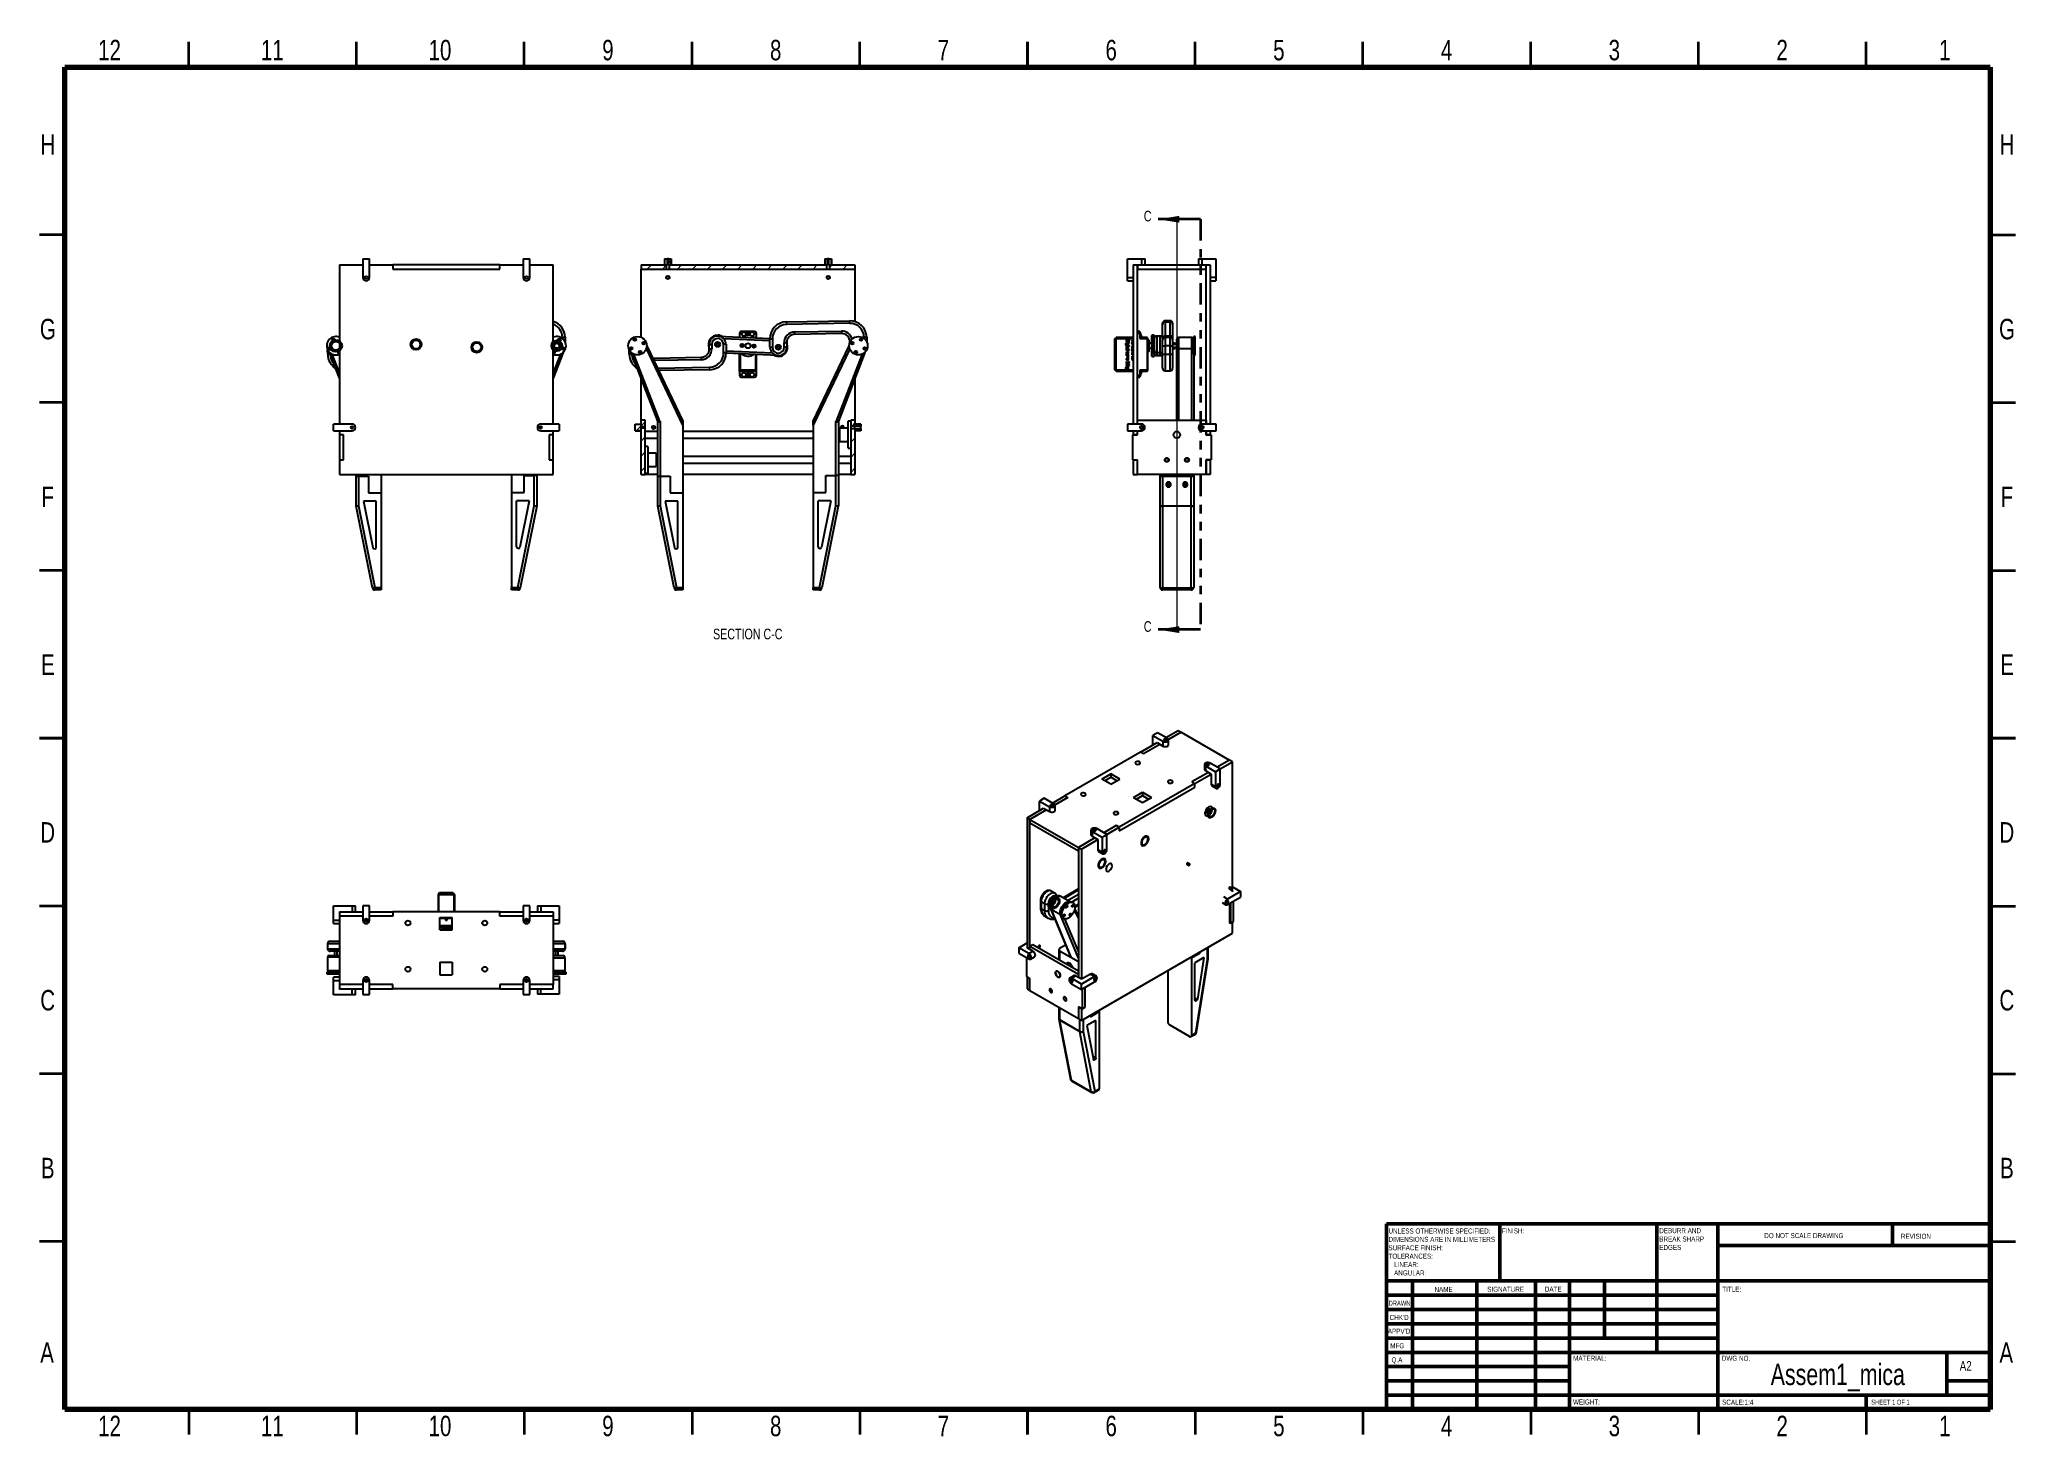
# Model space of a CAD drawing. Header units: inches. Extents: x 0.1 to 23.3, y 0.1 to 16.5.
import ezdxf

# ---------------------------------------------------------------- set-up
doc = ezdxf.new("R2010")
doc.units = ezdxf.units.IN
doc.header["$MEASUREMENT"] = 0
doc.linetypes.add('PHANTOM', pattern=[0.5, 0.25, -0.05, 0.05, -0.05, 0.05, -0.05])
doc.styles.add('SLDTEXTSTYLE0', font='TXT', dxfattribs={"width": 0.75})
doc.styles.add('SLDTEXTSTYLE1', font='TXT', dxfattribs={"width": 0.686449})
doc.styles.add('SLDTEXTSTYLE2', font='TXT', dxfattribs={"width": 0.6875})

msp = doc.modelspace()

# ---------------------------------------------------------------- texts
at = {"color": 7, "linetype": 'Continuous', "lineweight": 0}
for s, insert, char_height, attachment_point, style in [('12', (0.92, 16.461), 0.24, 2, 'SLDTEXTSTYLE0'), ('10', (4.798, 16.461), 0.24, 2, 'SLDTEXTSTYLE0'), ('9', (6.769, 16.461), 0.24, 2, 'SLDTEXTSTYLE0'), ('8', (8.738, 16.461), 0.24, 2, 'SLDTEXTSTYLE0'), ('6', (12.675, 16.461), 0.24, 2, 'SLDTEXTSTYLE0'), ('3', (18.58, 16.461), 0.24, 2, 'SLDTEXTSTYLE0'), ('2', (20.549, 16.461), 0.24, 2, 'SLDTEXTSTYLE0'), ('11', (2.83, 16.461), 0.24, 2, 'SLDTEXTSTYLE0'), ('7', (10.706, 16.461), 0.24, 2, 'SLDTEXTSTYLE0'), ('5', (14.643, 16.461), 0.24, 2, 'SLDTEXTSTYLE0'), ('4', (16.612, 16.461), 0.24, 2, 'SLDTEXTSTYLE0'), ('1', (22.458, 16.461), 0.24, 2, 'SLDTEXTSTYLE0'), ('H', (0.196, 15.353), 0.24, 2, 'SLDTEXTSTYLE0'), ('H', (23.188, 15.353), 0.24, 2, 'SLDTEXTSTYLE0'), ('G', (0.196, 13.188), 0.24, 2, 'SLDTEXTSTYLE0'), ('G', (23.188, 13.188), 0.24, 2, 'SLDTEXTSTYLE0'), ('F', (0.194, 11.22), 0.24, 2, 'SLDTEXTSTYLE0'), ('F', (23.186, 11.22), 0.24, 2, 'SLDTEXTSTYLE0'), ('SECTION C-C', (8.41, 9.553), 0.125, 2, 'SLDTEXTSTYLE0'), ('E', (0.197, 9.251), 0.24, 2, 'SLDTEXTSTYLE0'), ('E', (23.189, 9.251), 0.24, 2, 'SLDTEXTSTYLE0'), ('D', (0.194, 7.283), 0.24, 2, 'SLDTEXTSTYLE0'), ('D', (23.186, 7.283), 0.24, 2, 'SLDTEXTSTYLE0'), ('C', (0.194, 5.314), 0.24, 2, 'SLDTEXTSTYLE0'), ('C', (23.186, 5.314), 0.24, 2, 'SLDTEXTSTYLE0'), ('B', (0.195, 3.345), 0.24, 2, 'SLDTEXTSTYLE0'), ('B', (23.187, 3.345), 0.24, 2, 'SLDTEXTSTYLE0'), ('FINISH:', (17.259, 2.517), 0.0591, 1, 'SLDTEXTSTYLE0'), ('DO NOT SCALE DRAWING', (20.339, 2.462), 0.05906, 1, 'SLDTEXTSTYLE0'), ('REVISION', (21.942, 2.454), 0.0591, 1, 'SLDTEXTSTYLE0'), ('DRAWN', (15.931, 1.669), 0.0591, 1, 'SLDTEXTSTYLE1'), ('NAME', (16.469, 1.831), 0.0591, 1, 'SLDTEXTSTYLE0'), ('SIGNATURE', (17.088, 1.833), 0.0591, 1, 'SLDTEXTSTYLE0'), ('DATE', (17.764, 1.834), 0.0591, 1, 'SLDTEXTSTYLE0'), ('TITLE:', (19.846, 1.834), 0.0591, 1, 'SLDTEXTSTYLE0'), ("CHK'D", (15.942, 1.502), 0.0591, 1, 'SLDTEXTSTYLE0'), ('A', (0.187, 1.18), 0.24, 2, 'SLDTEXTSTYLE0'), ("APPV'D", (15.921, 1.341), 0.0591, 1, 'SLDTEXTSTYLE0'), ('MFG', (15.95, 1.17), 0.0591, 1, 'SLDTEXTSTYLE0'), ('A', (23.179, 1.18), 0.24, 2, 'SLDTEXTSTYLE0'), ('Q.A', (15.965, 1.004), 0.0591, 1, 'SLDTEXTSTYLE0'), ('MATERIAL:', (18.096, 1.023), 0.0591, 1, 'SLDTEXTSTYLE0'), ('DWG NO.', (19.841, 1.023), 0.0591, 1, 'SLDTEXTSTYLE0'), ('Assem1_mica', (21.202, 0.929), 0.25, 2, 'SLDTEXTSTYLE0'), ('A2', (22.633, 0.961), 0.1146, 1, 'SLDTEXTSTYLE0'), ('WEIGHT:', (18.095, 0.51), 0.059, 1, 'SLDTEXTSTYLE0'), ('SCALE:1:4', (19.845, 0.508), 0.0591, 1, 'SLDTEXTSTYLE0'), ('SHEET 1 OF 1', (21.594, 0.508), 0.05906, 1, 'SLDTEXTSTYLE2'), ('12', (0.92, 0.319), 0.24, 2, 'SLDTEXTSTYLE0'), ('11', (2.83, 0.319), 0.24, 2, 'SLDTEXTSTYLE0'), ('10', (4.798, 0.319), 0.24, 2, 'SLDTEXTSTYLE0'), ('9', (6.769, 0.319), 0.24, 2, 'SLDTEXTSTYLE0'), ('8', (8.738, 0.319), 0.24, 2, 'SLDTEXTSTYLE0'), ('7', (10.706, 0.319), 0.24, 2, 'SLDTEXTSTYLE0'), ('6', (12.675, 0.319), 0.24, 2, 'SLDTEXTSTYLE0'), ('5', (14.643, 0.319), 0.24, 2, 'SLDTEXTSTYLE0'), ('4', (16.612, 0.319), 0.24, 2, 'SLDTEXTSTYLE0'), ('3', (18.58, 0.319), 0.24, 2, 'SLDTEXTSTYLE0'), ('2', (20.549, 0.319), 0.24, 2, 'SLDTEXTSTYLE0'), ('1', (22.458, 0.319), 0.24, 2, 'SLDTEXTSTYLE0')]:
    msp.add_mtext(s, dxfattribs=dict(at, insert=insert, char_height=char_height, attachment_point=attachment_point, style=style))
at = {"color": 7, "linetype": 'Continuous', "char_height": 0.125, "attachment_point": 1, "style": 'SLDTEXTSTYLE0'}
for insert in [(13.058, 14.456), (13.058, 9.641)]:
    msp.add_mtext('C', dxfattribs=dict(at, insert=insert))

# ---------------------------------------------------------------- blocks, each defined once
blk = doc.blocks.new('SW_NOTE_0')
at = {"color": 0, "linetype": 'Continuous', "lineweight": 0, "attachment_point": 1, "style": 'SLDTEXTSTYLE0'}
for s, insert, char_height in [('UNLESS OTHERWISE SPECIFIED:', (0, 0.076), 0.05906), ('TOLERANCES:', (0, -0.219), 0.05906), ('SURFACE FINISH:', (0, -0.121), 0.05906), ('DIMENSIONS ARE IN MILLIMETERS', (0, -0.022), 0.05906), ('ANGULAR:', (0.066, -0.416), 0.0591), ('LINEAR:', (0.066, -0.318), 0.0591)]:
    blk.add_mtext(s, dxfattribs=dict(at, insert=insert, char_height=char_height))
blk = doc.blocks.new('SW_NOTE_0_1')
at = {"color": 0, "linetype": 'Continuous', "lineweight": 0, "attachment_point": 1, "style": 'SLDTEXTSTYLE0'}
for s, insert, char_height in [('DEBURR AND', (0, 0.076), 0.0591), ('BREAK SHARP', (0, -0.022), 0.05906), ('EDGES', (0, -0.121), 0.0591)]:
    blk.add_mtext(s, dxfattribs=dict(at, insert=insert, char_height=char_height))

# ---------------------------------------------------------------- hatches: boundary and pattern name
at = {"linetype": 'Continuous', "lineweight": 18}
h = msp.add_hatch(dxfattribs=at)
h.set_pattern_fill('ANSI31', style=0)
h.paths.add_polyline_path([(7.457, 13.821), (7.158, 13.821), (7.158, 13.772), (7.457, 13.772)], flags=0)
h = msp.add_hatch(dxfattribs=at)
h.set_pattern_fill('ANSI31', style=0)
h.paths.add_polyline_path([(7.434, 13.89), (7.434, 13.821), (7.464, 13.821), (7.464, 13.89)], flags=0)
h = msp.add_hatch(dxfattribs=at)
h.set_pattern_fill('ANSI31', style=0)
h.paths.add_polyline_path([(7.479, 13.89), (7.479, 13.821), (7.509, 13.821), (7.509, 13.89)], flags=0)
h = msp.add_hatch(dxfattribs=at)
h.set_pattern_fill('ANSI31', style=0)
h.paths.add_polyline_path([(7.486, 13.772), (9.339, 13.772), (9.339, 13.821), (7.486, 13.821)], flags=0)
h = msp.add_hatch(dxfattribs=at)
h.set_pattern_fill('ANSI31', style=0)
h.paths.add_polyline_path([(9.317, 13.89), (9.317, 13.821), (9.347, 13.821), (9.347, 13.89)], flags=0)
h = msp.add_hatch(dxfattribs=at)
h.set_pattern_fill('ANSI31', style=0)
h.paths.add_polyline_path([(9.361, 13.89), (9.361, 13.821), (9.391, 13.821), (9.391, 13.89)], flags=0)
h = msp.add_hatch(dxfattribs=at)
h.set_pattern_fill('ANSI31', style=0)
h.paths.add_polyline_path([(9.668, 13.772), (9.668, 13.821), (9.369, 13.821), (9.369, 13.772)], flags=0)
h = msp.add_hatch(dxfattribs=at)
h.set_pattern_fill('ANSI31', style=0)
h.paths.add_polyline_path([(7.089, 11.879), (7.158, 11.879), (7.158, 11.95), (7.089, 11.95)], flags=0)
h = msp.add_hatch(dxfattribs=at)
h.set_pattern_fill('ANSI31', style=0)
h.paths.add_polyline_path([(7.207, 11.925), (7.207, 12.001), (7.158, 12.001), (7.158, 11.925)], flags=0)
h = msp.add_hatch(dxfattribs=at)
h.set_pattern_fill('ANSI31', style=0)
h.paths.add_polyline_path([(7.207, 11.361), (7.207, 11.904), (7.158, 11.904), (7.158, 11.361)], flags=0)
h = msp.add_hatch(dxfattribs=at)
h.set_pattern_fill('ANSI31', style=0)
h.paths.add_polyline_path([(9.668, 11.933), (9.668, 12.001), (9.618, 12.001), (9.618, 11.933)], flags=0)
h = msp.add_hatch(dxfattribs=at)
h.set_pattern_fill('ANSI31', style=0)
h.paths.add_polyline_path([(9.618, 11.896), (9.618, 11.361), (9.668, 11.361), (9.668, 11.896)], flags=0)
h = msp.add_hatch(dxfattribs=at)
h.set_pattern_fill('ANSI31', style=0)
h.paths.add_polyline_path([(9.737, 11.953), (9.668, 11.953), (9.668, 11.927), (9.737, 11.927)], flags=0)
h = msp.add_hatch(dxfattribs=at)
h.set_pattern_fill('ANSI31', style=0)
h.paths.add_polyline_path([(9.737, 11.902), (9.668, 11.902), (9.668, 11.876), (9.737, 11.876)], flags=0)

# ---------------------------------------------------------------- linework, layer by layer
at = {"color": 7, "linetype": 'Continuous', "lineweight": 35}
for p, q in [((1.85, 16.142), (1.85, 16.437)), ((3.819, 16.142), (3.819, 16.437)), ((5.787, 16.142), (5.787, 16.437)), ((7.756, 16.142), (7.756, 16.437)), ((9.724, 16.142), (9.724, 16.437)), ((11.693, 16.437), (11.693, 16.142)), ((11.693, 16.142), (11.693, 16.437)), ((13.661, 16.142), (13.661, 16.437)), ((15.63, 16.142), (15.63, 16.437)), ((17.598, 16.142), (17.598, 16.437)), ((19.567, 16.142), (19.567, 16.437)), ((21.535, 16.142), (21.535, 16.437)), ((0.394, 14.173), (0.098, 14.173)), ((13.725, 14.356), (13.225, 14.356)), ((22.992, 14.173), (23.287, 14.173)), ((0.394, 12.205), (0.098, 12.205)), ((22.992, 12.205), (23.287, 12.205)), ((0.394, 10.236), (0.098, 10.236)), ((22.992, 10.236), (23.287, 10.236)), ((13.725, 9.542), (13.225, 9.542)), ((0.098, 8.268), (0.394, 8.268)), ((0.394, 8.268), (0.098, 8.268)), ((23.287, 8.268), (22.992, 8.268)), ((22.992, 8.268), (23.287, 8.268)), ((0.394, 6.299), (0.098, 6.299)), ((22.992, 6.299), (23.287, 6.299)), ((0.394, 4.331), (0.098, 4.331)), ((22.992, 4.331), (23.287, 4.331)), ((0.394, 2.362), (0.098, 2.362)), ((22.992, 2.362), (23.287, 2.362)), ((1.85, 0.394), (1.85, 0.098)), ((3.819, 0.394), (3.819, 0.098)), ((5.787, 0.394), (5.787, 0.098)), ((7.756, 0.394), (7.756, 0.098)), ((9.724, 0.394), (9.724, 0.098)), ((11.693, 0.098), (11.693, 0.394)), ((11.693, 0.394), (11.693, 0.098)), ((13.661, 0.394), (13.661, 0.098)), ((15.63, 0.394), (15.63, 0.098)), ((17.598, 0.394), (17.598, 0.098)), ((19.567, 0.394), (19.567, 0.098)), ((21.535, 0.394), (21.535, 0.098))]:
    msp.add_line(p, q, dxfattribs=at)
at = {"color": 7, "linetype": 'Continuous', "lineweight": 70}
for p, q in [((0.394, 0.394), (0.394, 16.142)), ((0.394, 16.142), (22.992, 16.142)), ((22.992, 16.142), (22.992, 0.394)), ((22.992, 0.394), (0.394, 0.394))]:
    msp.add_line(p, q, dxfattribs=at)
at = {"color": 7, "linetype": 'Continuous', "lineweight": 18}
msp.add_line((13.446, 14.356), (13.446, 9.542), dxfattribs=at)
at = {"color": 7, "linetype": 'PHANTOM', "lineweight": 35}
msp.add_line((13.725, 14.356), (13.725, 9.542), dxfattribs=at)
at = {"color": 7, "linetype": 'Continuous', "lineweight": 25}
for p, q in [((3.618, 13.821), (3.618, 11.954)), ((3.618, 13.821), (3.893, 13.821)), ((3.893, 13.89), (3.893, 13.674)), ((3.893, 13.89), (3.971, 13.89)), ((3.971, 13.674), (3.971, 13.89)), ((3.971, 13.821), (4.246, 13.821)), ((4.246, 13.821), (4.246, 13.772)), ((5.501, 13.821), (4.246, 13.821)), ((4.246, 13.772), (5.501, 13.772)), ((5.501, 13.772), (5.501, 13.821)), ((5.501, 13.821), (5.775, 13.821)), ((5.775, 13.89), (5.854, 13.89)), ((5.775, 13.89), (5.775, 13.674)), ((5.854, 13.674), (5.854, 13.89)), ((5.854, 13.821), (6.128, 13.821)), ((6.128, 11.954), (6.128, 13.821)), ((7.158, 13.821), (7.158, 13.772)), ((7.158, 13.821), (7.457, 13.821)), ((7.158, 13.772), (7.457, 13.772)), ((7.158, 12.972), (7.158, 13.772)), ((7.432, 13.89), (7.432, 13.821)), ((7.432, 13.89), (7.434, 13.89)), ((7.434, 13.89), (7.434, 13.821)), ((7.434, 13.89), (7.464, 13.89)), ((7.434, 13.821), (7.464, 13.821)), ((7.457, 13.772), (7.457, 13.821)), ((7.457, 13.772), (7.486, 13.772)), ((7.464, 13.89), (7.464, 13.821)), ((7.479, 13.89), (7.464, 13.89)), ((7.479, 13.821), (7.464, 13.821)), ((7.479, 13.89), (7.509, 13.89)), ((7.479, 13.821), (7.479, 13.89)), ((7.479, 13.821), (7.509, 13.821)), ((7.486, 13.821), (7.486, 13.772)), ((7.486, 13.821), (9.339, 13.821)), ((7.486, 13.772), (9.339, 13.772)), ((7.509, 13.821), (7.509, 13.89)), ((7.509, 13.89), (7.511, 13.89)), ((7.511, 13.89), (7.511, 13.821)), ((9.315, 13.89), (9.315, 13.821)), ((9.315, 13.89), (9.317, 13.89)), ((9.317, 13.89), (9.347, 13.89)), ((9.317, 13.89), (9.317, 13.821)), ((9.317, 13.821), (9.347, 13.821)), ((9.339, 13.772), (9.339, 13.821)), ((9.339, 13.772), (9.369, 13.772)), ((9.347, 13.89), (9.347, 13.821)), ((9.361, 13.89), (9.347, 13.89)), ((9.361, 13.821), (9.347, 13.821)), ((9.361, 13.89), (9.391, 13.89)), ((9.361, 13.821), (9.361, 13.89)), ((9.361, 13.821), (9.391, 13.821)), ((9.369, 13.821), (9.369, 13.772)), ((9.369, 13.821), (9.668, 13.821)), ((9.369, 13.772), (9.668, 13.772)), ((9.391, 13.821), (9.391, 13.89)), ((9.391, 13.89), (9.393, 13.89)), ((9.393, 13.89), (9.393, 13.821)), ((9.668, 13.821), (9.668, 13.772)), ((9.668, 13.772), (9.668, 13.156)), ((12.865, 13.674), (12.865, 13.89)), ((12.865, 13.89), (13.032, 13.89)), ((12.934, 13.821), (12.934, 11.954)), ((12.934, 13.821), (12.983, 13.821)), ((12.983, 13.821), (13.787, 13.821)), ((12.983, 13.821), (12.983, 13.772)), ((12.983, 11.954), (12.983, 13.821)), ((12.983, 13.772), (13.787, 13.772)), ((13.032, 13.89), (13.032, 13.821)), ((13.032, 13.89), (13.072, 13.89)), ((13.072, 13.821), (13.072, 13.89)), ((13.698, 13.89), (13.698, 13.821)), ((13.698, 13.89), (13.737, 13.89)), ((13.737, 13.89), (13.737, 13.821)), ((13.737, 13.89), (13.905, 13.89)), ((13.787, 13.821), (13.787, 13.772)), ((13.787, 13.821), (13.836, 13.821)), ((13.787, 13.821), (13.787, 11.954)), ((13.836, 13.821), (13.836, 11.954)), ((13.905, 13.89), (13.905, 13.674)), ((12.865, 13.674), (12.934, 13.674)), ((12.865, 13.634), (12.865, 13.674)), ((12.865, 13.634), (12.934, 13.634)), ((13.905, 13.674), (13.836, 13.674)), ((13.836, 13.634), (13.905, 13.634)), ((13.905, 13.674), (13.905, 13.634)), ((8.061, 12.986), (8.669, 12.958)), ((8.314, 13.02), (8.314, 12.975)), ((8.491, 13.039), (8.334, 13.039)), ((8.403, 13.03), (8.423, 13.03)), ((8.403, 13.03), (8.403, 12.992)), ((8.423, 12.992), (8.423, 13.03)), ((8.511, 12.966), (8.511, 13.02)), ((8.862, 13.152), (9.605, 13.165)), ((8.862, 13.152), (8.863, 13.123)), ((9.606, 13.136), (8.863, 13.123)), ((8.963, 13.036), (9.509, 13.045)), ((8.963, 13.006), (8.963, 13.036)), ((9.51, 13.016), (8.963, 13.006)), ((9.509, 13.045), (9.51, 13.016)), ((9.606, 13.136), (9.605, 13.165)), ((13.013, 13.039), (12.983, 13.039)), ((12.983, 13.02), (13.013, 13.02)), ((13.013, 13.02), (13.013, 13.039)), ((13.013, 13.03), (13.032, 12.978)), ((13.013, 13.02), (13.013, 12.958)), ((13.16, 12.993), (13.15, 12.993)), ((13.15, 12.993), (13.15, 12.877)), ((13.18, 12.996), (13.16, 12.996)), ((13.16, 12.996), (13.16, 12.78)), ((13.18, 12.996), (13.18, 12.78)), ((13.249, 12.986), (13.209, 12.986)), ((13.278, 13.123), (13.278, 13.136)), ((13.278, 12.957), (13.278, 13.123)), ((13.367, 13.165), (13.308, 13.165)), ((13.308, 13.165), (13.308, 13.152)), ((13.367, 13.165), (13.308, 13.165)), ((13.308, 13.152), (13.367, 13.152)), ((13.367, 12.986), (13.308, 12.986)), ((13.367, 13.152), (13.367, 13.165)), ((13.396, 13.136), (13.396, 13.123)), ((13.396, 13.123), (13.396, 12.957)), ((3.48, 12.772), (3.479, 12.825)), ((3.51, 12.772), (3.48, 12.772)), ((3.618, 12.491), (3.501, 12.794)), ((6.245, 12.794), (6.128, 12.491)), ((6.132, 12.786), (6.128, 12.789)), ((6.237, 12.971), (6.266, 12.972)), ((6.266, 12.972), (6.267, 12.918)), ((7.02, 12.772), (7.019, 12.825)), ((7.049, 12.772), (7.02, 12.772)), ((7.353, 11.986), (7.041, 12.794)), ((7.225, 12.873), (7.648, 11.986)), ((7.958, 12.886), (7.987, 12.887)), ((7.959, 12.837), (7.958, 12.886)), ((7.959, 12.837), (7.988, 12.838)), ((7.987, 12.887), (7.988, 12.838)), ((8.155, 12.89), (8.125, 12.889)), ((8.127, 12.791), (8.125, 12.889)), ((8.156, 12.791), (8.127, 12.791)), ((8.155, 12.89), (8.156, 12.791)), ((8.765, 12.757), (8.156, 12.785)), ((8.309, 12.778), (8.309, 12.574)), ((8.314, 12.778), (8.314, 12.584)), ((8.477, 12.872), (8.476, 12.882)), ((8.501, 12.968), (8.486, 12.968)), ((8.511, 12.584), (8.511, 12.769)), ((8.669, 12.952), (8.699, 12.952)), ((8.671, 12.854), (8.669, 12.952)), ((8.671, 12.854), (8.7, 12.854)), ((8.699, 12.952), (8.7, 12.854)), ((8.838, 12.856), (8.837, 12.906)), ((8.867, 12.906), (8.837, 12.906)), ((8.868, 12.857), (8.838, 12.856)), ((8.867, 12.906), (8.868, 12.857)), ((9.177, 11.986), (9.601, 12.873)), ((9.785, 12.794), (9.473, 11.986)), ((9.61, 12.915), (9.61, 12.919)), ((9.776, 12.971), (9.806, 12.972)), ((9.806, 12.972), (9.807, 12.918)), ((12.712, 12.948), (12.729, 12.965)), ((12.712, 12.948), (12.712, 12.594)), ((12.732, 12.968), (12.729, 12.965)), ((12.934, 12.968), (12.732, 12.968)), ((12.732, 12.584), (12.732, 12.958)), ((12.854, 12.801), (12.861, 12.802)), ((12.854, 12.801), (12.854, 12.801)), ((12.855, 12.945), (12.855, 12.944)), ((12.855, 12.945), (12.855, 12.945)), ((12.855, 12.932), (12.855, 12.945)), ((12.855, 12.912), (12.855, 12.912)), ((12.855, 12.901), (12.855, 12.912)), ((12.855, 12.901), (12.855, 12.901)), ((12.855, 12.877), (12.855, 12.877)), ((12.855, 12.866), (12.855, 12.877)), ((12.855, 12.866), (12.855, 12.866)), ((12.855, 12.827), (12.855, 12.827)), ((12.855, 12.815), (12.855, 12.827)), ((12.855, 12.815), (12.855, 12.815)), ((12.855, 12.764), (12.855, 12.764)), ((12.855, 12.753), (12.855, 12.764)), ((12.857, 12.892), (12.857, 12.888)), ((12.858, 12.829), (12.857, 12.828)), ((12.859, 12.851), (12.858, 12.851)), ((12.864, 12.756), (12.858, 12.756)), ((12.883, 12.934), (12.859, 12.934)), ((12.859, 12.91), (12.871, 12.91)), ((12.875, 12.904), (12.859, 12.904)), ((12.859, 12.875), (12.871, 12.875)), ((12.875, 12.868), (12.859, 12.868)), ((12.859, 12.837), (12.866, 12.837)), ((12.859, 12.824), (12.88, 12.824)), ((12.885, 12.818), (12.859, 12.818)), ((12.859, 12.762), (12.871, 12.762)), ((12.86, 12.941), (12.879, 12.941)), ((12.873, 12.856), (12.86, 12.856)), ((12.868, 12.831), (12.86, 12.831)), ((12.861, 12.768), (12.86, 12.767)), ((12.861, 12.802), (12.861, 12.801)), ((12.862, 12.862), (12.873, 12.862)), ((12.866, 12.767), (12.866, 12.778)), ((12.868, 12.778), (12.867, 12.778)), ((12.867, 12.778), (12.867, 12.772)), ((12.868, 12.837), (12.87, 12.837)), ((12.869, 12.789), (12.869, 12.79)), ((12.876, 12.789), (12.869, 12.789)), ((12.875, 12.756), (12.871, 12.756)), ((12.873, 12.879), (12.873, 12.883)), ((12.875, 12.879), (12.873, 12.879)), ((12.873, 12.865), (12.874, 12.865)), ((12.873, 12.862), (12.873, 12.865)), ((12.873, 12.851), (12.873, 12.856)), ((12.875, 12.851), (12.873, 12.851)), ((12.874, 12.912), (12.875, 12.912)), ((12.874, 12.877), (12.875, 12.877)), ((12.874, 12.764), (12.875, 12.764)), ((12.875, 12.912), (12.875, 12.904)), ((12.875, 12.886), (12.875, 12.879)), ((12.875, 12.877), (12.875, 12.868)), ((12.875, 12.856), (12.875, 12.851)), ((12.883, 12.856), (12.875, 12.856)), ((12.875, 12.764), (12.875, 12.756)), ((12.876, 12.79), (12.876, 12.789)), ((12.883, 12.856), (12.883, 12.856)), ((12.884, 12.945), (12.885, 12.945)), ((12.884, 12.944), (12.884, 12.945)), ((12.884, 12.827), (12.885, 12.827)), ((12.885, 12.945), (12.885, 12.932)), ((12.885, 12.827), (12.885, 12.818)), ((12.92, 12.939), (12.921, 12.939)), ((12.92, 12.923), (12.92, 12.939)), ((12.921, 12.923), (12.92, 12.923)), ((12.92, 12.915), (12.921, 12.915)), ((12.92, 12.902), (12.92, 12.915)), ((12.92, 12.842), (12.921, 12.842)), ((12.92, 12.826), (12.92, 12.842)), ((12.921, 12.826), (12.92, 12.826)), ((12.92, 12.822), (12.92, 12.822)), ((12.92, 12.804), (12.92, 12.822)), ((12.929, 12.802), (12.92, 12.804)), ((12.92, 12.776), (12.921, 12.776)), ((12.92, 12.766), (12.92, 12.776)), ((12.921, 12.766), (12.92, 12.766)), ((12.92, 12.759), (12.934, 12.765)), ((12.92, 12.758), (12.92, 12.759)), ((12.934, 12.752), (12.92, 12.758)), ((12.921, 12.939), (12.921, 12.938)), ((12.921, 12.924), (12.921, 12.923)), ((12.921, 12.915), (12.921, 12.914)), ((12.921, 12.842), (12.921, 12.841)), ((12.921, 12.827), (12.921, 12.826)), ((12.921, 12.776), (12.921, 12.776)), ((12.925, 12.935), (12.934, 12.935)), ((12.934, 12.927), (12.925, 12.927)), ((12.925, 12.911), (12.934, 12.911)), ((12.934, 12.904), (12.925, 12.904)), ((12.925, 12.786), (12.934, 12.786)), ((12.926, 12.837), (12.934, 12.837)), ((12.934, 12.831), (12.926, 12.831)), ((12.926, 12.815), (12.926, 12.808)), ((12.926, 12.772), (12.934, 12.772)), ((12.934, 12.77), (12.926, 12.77)), ((12.928, 12.882), (12.933, 12.882)), ((12.928, 12.869), (12.928, 12.882)), ((12.933, 12.869), (12.928, 12.869)), ((12.929, 12.803), (12.929, 12.802)), ((12.934, 12.757), (12.93, 12.756)), ((12.93, 12.756), (12.934, 12.754)), ((12.934, 12.792), (12.932, 12.792)), ((12.933, 12.882), (12.933, 12.869)), ((13.096, 12.968), (13.013, 12.968)), ((13.013, 12.958), (13.096, 12.958)), ((13.032, 12.978), (13.032, 12.968)), ((13.096, 12.958), (13.096, 12.968)), ((13.096, 12.958), (13.096, 12.584)), ((13.106, 12.958), (13.096, 12.958)), ((13.106, 12.584), (13.106, 12.958)), ((13.116, 12.936), (13.106, 12.936)), ((13.106, 12.808), (13.116, 12.808)), ((13.121, 12.813), (13.121, 12.931)), ((13.15, 12.901), (13.121, 12.901)), ((13.15, 12.901), (13.121, 12.901)), ((13.121, 12.842), (13.15, 12.842)), ((13.121, 12.842), (13.15, 12.842)), ((13.15, 12.877), (13.15, 12.751)), ((13.16, 12.78), (13.18, 12.78)), ((13.18, 12.78), (13.18, 12.751)), ((13.249, 12.79), (13.209, 12.79)), ((13.209, 12.79), (13.209, 12.757)), ((13.209, 12.757), (13.249, 12.757)), ((13.249, 12.757), (13.209, 12.757)), ((13.249, 12.757), (13.249, 12.79)), ((13.278, 12.957), (13.278, 12.941)), ((13.278, 12.871), (13.278, 12.941)), ((13.278, 12.772), (13.278, 12.871)), ((13.278, 12.608), (13.278, 12.772)), ((13.367, 12.97), (13.308, 12.97)), ((13.367, 12.87), (13.308, 12.87)), ((13.308, 12.87), (13.308, 12.772)), ((13.308, 12.772), (13.367, 12.772)), ((13.367, 12.772), (13.367, 12.87)), ((13.396, 12.957), (13.396, 12.941)), ((13.396, 12.941), (13.396, 12.871)), ((13.426, 12.903), (13.396, 12.903)), ((13.446, 12.887), (13.396, 12.887)), ((13.396, 12.871), (13.396, 12.772)), ((13.396, 12.857), (13.446, 12.857)), ((13.396, 12.841), (13.426, 12.841)), ((13.396, 12.772), (13.396, 12.608)), ((13.426, 12.887), (13.426, 12.903)), ((13.426, 12.857), (13.446, 12.857)), ((13.426, 12.853), (13.426, 12.857)), ((13.426, 12.841), (13.426, 12.853)), ((13.446, 12.843), (13.446, 12.95)), ((13.446, 12.001), (13.446, 12.843)), ((13.623, 12.97), (13.465, 12.97)), ((13.623, 12.836), (13.465, 12.836)), ((13.662, 12.98), (13.643, 12.98)), ((13.643, 12.829), (13.643, 12.98)), ((13.643, 12.774), (13.643, 12.829)), ((13.643, 12.774), (13.643, 12.001)), ((13.643, 12.763), (13.662, 12.763)), ((13.643, 12.763), (13.662, 12.763)), ((13.662, 12.829), (13.662, 12.98)), ((13.662, 12.763), (13.662, 12.829)), ((13.662, 12.763), (13.662, 12.763)), ((7.316, 12.728), (7.862, 12.737)), ((7.316, 12.698), (7.316, 12.728)), ((7.863, 12.707), (7.316, 12.698)), ((7.963, 12.591), (7.364, 12.581)), ((7.862, 12.737), (7.863, 12.707)), ((7.963, 12.591), (7.962, 12.621)), ((8.314, 12.574), (8.309, 12.574)), ((8.314, 12.584), (8.324, 12.584)), ((8.314, 12.584), (8.314, 12.523)), ((8.324, 12.584), (8.324, 12.574)), ((8.501, 12.584), (8.324, 12.584)), ((8.324, 12.574), (8.501, 12.574)), ((8.403, 12.574), (8.403, 12.565)), ((8.403, 12.565), (8.403, 12.512)), ((8.423, 12.565), (8.403, 12.565)), ((8.423, 12.565), (8.423, 12.574)), ((8.423, 12.512), (8.423, 12.565)), ((8.501, 12.574), (8.501, 12.584)), ((8.501, 12.584), (8.511, 12.584)), ((8.511, 12.523), (8.511, 12.584)), ((12.729, 12.577), (12.712, 12.594)), ((12.729, 12.577), (12.732, 12.574)), ((12.732, 12.574), (12.934, 12.574)), ((12.854, 12.735), (12.87, 12.742)), ((12.854, 12.734), (12.854, 12.735)), ((12.87, 12.727), (12.854, 12.734)), ((12.855, 12.753), (12.855, 12.753)), ((12.855, 12.688), (12.855, 12.688)), ((12.855, 12.67), (12.855, 12.688)), ((12.863, 12.669), (12.855, 12.67)), ((12.855, 12.642), (12.855, 12.642)), ((12.855, 12.632), (12.855, 12.642)), ((12.855, 12.632), (12.855, 12.632)), ((12.855, 12.629), (12.855, 12.629)), ((12.855, 12.618), (12.855, 12.629)), ((12.855, 12.618), (12.855, 12.618)), ((12.857, 12.609), (12.857, 12.606)), ((12.858, 12.628), (12.864, 12.632)), ((12.859, 12.64), (12.88, 12.64)), ((12.863, 12.634), (12.859, 12.634)), ((12.86, 12.681), (12.86, 12.675)), ((12.86, 12.652), (12.87, 12.652)), ((12.868, 12.628), (12.861, 12.623)), ((12.87, 12.735), (12.862, 12.732)), ((12.862, 12.732), (12.869, 12.729)), ((12.863, 12.669), (12.863, 12.669)), ((12.864, 12.632), (12.863, 12.634)), ((12.865, 12.634), (12.87, 12.629)), ((12.885, 12.634), (12.865, 12.634)), ((12.87, 12.626), (12.868, 12.628)), ((12.873, 12.597), (12.873, 12.601)), ((12.875, 12.597), (12.873, 12.597)), ((12.874, 12.745), (12.875, 12.745)), ((12.875, 12.734), (12.874, 12.734)), ((12.874, 12.73), (12.875, 12.73)), ((12.875, 12.724), (12.874, 12.724)), ((12.874, 12.629), (12.875, 12.629)), ((12.875, 12.62), (12.874, 12.62)), ((12.875, 12.745), (12.875, 12.734)), ((12.875, 12.73), (12.875, 12.724)), ((12.875, 12.629), (12.875, 12.62)), ((12.875, 12.604), (12.875, 12.597)), ((12.877, 12.687), (12.877, 12.687)), ((12.884, 12.642), (12.885, 12.642)), ((12.885, 12.642), (12.885, 12.634)), ((12.92, 12.751), (12.921, 12.751)), ((12.92, 12.735), (12.92, 12.751)), ((12.921, 12.735), (12.92, 12.735)), ((12.921, 12.751), (12.921, 12.75)), ((12.921, 12.736), (12.921, 12.735)), ((12.922, 12.71), (12.928, 12.71)), ((12.928, 12.703), (12.922, 12.703)), ((12.925, 12.747), (12.934, 12.747)), ((12.934, 12.739), (12.925, 12.739)), ((12.932, 12.714), (12.933, 12.714)), ((12.932, 12.713), (12.932, 12.714)), ((12.933, 12.7), (12.932, 12.7)), ((12.933, 12.714), (12.933, 12.7)), ((13.013, 12.523), (12.983, 12.523)), ((13.096, 12.584), (13.013, 12.584)), ((13.013, 12.584), (13.013, 12.523)), ((13.013, 12.574), (13.096, 12.574)), ((13.032, 12.565), (13.013, 12.512)), ((13.013, 12.503), (13.013, 12.523)), ((13.032, 12.574), (13.032, 12.565)), ((13.096, 12.574), (13.096, 12.584)), ((13.096, 12.584), (13.106, 12.584)), ((13.15, 12.751), (13.18, 12.751)), ((13.16, 12.751), (13.16, 12.747)), ((13.16, 12.747), (13.18, 12.747)), ((13.18, 12.751), (13.18, 12.747)), ((13.308, 12.578), (13.367, 12.578)), ((7.158, 12.001), (7.158, 12.491)), ((8.334, 12.503), (8.491, 12.503)), ((8.423, 12.512), (8.403, 12.512)), ((9.668, 12.491), (9.668, 12.001)), ((12.983, 12.503), (13.013, 12.503)), ((3.766, 11.954), (3.549, 11.954)), ((3.549, 11.875), (3.549, 11.954)), ((3.549, 11.875), (3.766, 11.875)), ((3.618, 11.875), (3.618, 11.828)), ((3.618, 11.828), (3.618, 11.533)), ((3.667, 11.828), (3.618, 11.828)), ((3.667, 11.533), (3.667, 11.828)), ((5.993, 11.907), (5.968, 11.907)), ((6.197, 11.954), (5.98, 11.954)), ((5.98, 11.875), (6.197, 11.875)), ((6.079, 11.828), (6.079, 11.533)), ((6.128, 11.828), (6.079, 11.828)), ((6.128, 11.828), (6.128, 11.875)), ((6.128, 11.533), (6.128, 11.828)), ((6.197, 11.954), (6.197, 11.875)), ((7.089, 11.95), (7.089, 11.954)), ((7.089, 11.954), (7.158, 11.954)), ((7.089, 11.879), (7.089, 11.95)), ((7.158, 11.95), (7.089, 11.95)), ((7.089, 11.879), (7.158, 11.879)), ((7.089, 11.875), (7.089, 11.879)), ((7.089, 11.875), (7.158, 11.875)), ((7.158, 11.925), (7.158, 12.001)), ((7.207, 12.001), (7.158, 12.001)), ((7.158, 11.879), (7.158, 11.95)), ((7.158, 11.925), (7.207, 11.925)), ((7.158, 11.361), (7.158, 11.904)), ((7.207, 11.904), (7.158, 11.904)), ((7.207, 11.925), (7.207, 12.001)), ((7.207, 11.904), (7.207, 11.925)), ((7.207, 11.361), (7.207, 11.904)), ((7.353, 11.868), (7.207, 11.868)), ((7.353, 11.976), (7.353, 11.986)), ((7.374, 11.986), (7.353, 11.986)), ((7.382, 11.976), (7.353, 11.976)), ((7.353, 11.343), (7.353, 11.976)), ((7.374, 11.986), (7.382, 11.986)), ((7.382, 11.986), (7.382, 11.976)), ((7.382, 11.976), (7.382, 11.343)), ((7.648, 11.986), (7.648, 11.94)), ((7.648, 11.94), (7.648, 11.146)), ((9.177, 11.868), (7.648, 11.868)), ((9.177, 11.94), (9.177, 11.986)), ((9.177, 11.94), (9.177, 11.152)), ((9.451, 11.986), (9.443, 11.986)), ((9.443, 11.976), (9.443, 11.986)), ((9.443, 11.349), (9.443, 11.976)), ((9.473, 11.976), (9.443, 11.976)), ((9.473, 11.986), (9.451, 11.986)), ((9.473, 11.986), (9.473, 11.976)), ((9.473, 11.976), (9.473, 11.349)), ((9.49, 11.868), (9.473, 11.868)), ((9.589, 11.907), (9.49, 11.907)), ((9.49, 11.75), (9.49, 11.907)), ((9.618, 11.986), (9.589, 11.986)), ((9.589, 11.671), (9.589, 11.986)), ((9.668, 12.001), (9.618, 12.001)), ((9.618, 12.001), (9.618, 11.933)), ((9.618, 11.933), (9.668, 11.933)), ((9.618, 11.933), (9.618, 11.896)), ((9.668, 11.896), (9.618, 11.896)), ((9.618, 11.896), (9.618, 11.361)), ((9.668, 12.001), (9.668, 11.933)), ((9.737, 11.954), (9.668, 11.954)), ((9.737, 11.953), (9.668, 11.953)), ((9.668, 11.953), (9.668, 11.927)), ((9.737, 11.927), (9.668, 11.927)), ((9.668, 11.902), (9.668, 11.927)), ((9.668, 11.902), (9.737, 11.902)), ((9.668, 11.902), (9.668, 11.876)), ((9.668, 11.896), (9.668, 11.361)), ((9.668, 11.876), (9.737, 11.876)), ((9.737, 11.875), (9.668, 11.875)), ((9.737, 11.954), (9.737, 11.953)), ((9.737, 11.953), (9.737, 11.927)), ((9.737, 11.902), (9.737, 11.927)), ((9.737, 11.902), (9.737, 11.876)), ((9.737, 11.876), (9.737, 11.875)), ((12.865, 11.954), (12.865, 11.875)), ((13.032, 11.954), (12.865, 11.954)), ((12.865, 11.875), (13.032, 11.875)), ((12.924, 11.828), (12.924, 11.533)), ((12.983, 11.828), (12.924, 11.828)), ((12.934, 11.875), (12.934, 11.828)), ((12.934, 11.828), (12.983, 11.828)), ((12.983, 12.001), (13.79, 12.001)), ((12.983, 11.954), (12.983, 12.001)), ((12.983, 11.828), (12.983, 11.875)), ((13.908, 11.954), (13.741, 11.954)), ((13.741, 11.875), (13.908, 11.875)), ((13.787, 11.875), (13.787, 11.828)), ((13.787, 11.828), (13.836, 11.828)), ((13.79, 12.001), (13.79, 11.954)), ((13.79, 11.875), (13.79, 11.828)), ((13.849, 11.828), (13.79, 11.828)), ((13.836, 11.875), (13.836, 11.828)), ((13.849, 11.828), (13.849, 11.533)), ((13.908, 11.875), (13.908, 11.954)), ((7.207, 11.789), (7.353, 11.789)), ((7.237, 11.691), (7.207, 11.691)), ((7.237, 11.691), (7.237, 11.376)), ((7.335, 11.612), (7.237, 11.612)), ((7.335, 11.612), (7.335, 11.454)), ((7.648, 11.789), (9.177, 11.789)), ((9.473, 11.789), (9.49, 11.789)), ((9.49, 11.75), (9.589, 11.75)), ((9.589, 11.671), (9.618, 11.671)), ((3.618, 11.533), (3.618, 11.361)), ((3.618, 11.533), (3.667, 11.533)), ((6.079, 11.533), (6.128, 11.533)), ((6.128, 11.361), (6.128, 11.533)), ((7.207, 11.376), (7.237, 11.376)), ((7.237, 11.454), (7.335, 11.454)), ((7.353, 11.572), (7.335, 11.572)), ((7.335, 11.494), (7.353, 11.494)), ((9.177, 11.572), (7.648, 11.572)), ((7.648, 11.494), (9.177, 11.494)), ((9.618, 11.572), (9.473, 11.572)), ((9.473, 11.494), (9.618, 11.494)), ((12.924, 11.533), (12.983, 11.533)), ((12.934, 11.533), (12.983, 11.533)), ((12.934, 11.533), (12.934, 11.361)), ((12.983, 11.361), (12.983, 11.533)), ((13.787, 11.533), (13.787, 11.361)), ((13.787, 11.533), (13.836, 11.533)), ((13.849, 11.533), (13.79, 11.533)), ((13.79, 11.533), (13.79, 11.361)), ((13.836, 11.533), (13.836, 11.361)), ((3.618, 11.361), (6.128, 11.361)), ((3.813, 11.343), (3.813, 11.361)), ((3.813, 10.995), (3.813, 11.343)), ((3.813, 11.343), (3.843, 11.343)), ((3.843, 11.343), (3.843, 10.995)), ((3.843, 11.343), (3.961, 11.343)), ((3.961, 11.343), (3.961, 11.146)), ((3.961, 11.146), (4.109, 11.146)), ((4.109, 11.361), (4.109, 11.146)), ((4.109, 11.146), (4.109, 10.037)), ((5.638, 11.361), (5.638, 11.152)), ((5.638, 11.152), (5.638, 10.037)), ((5.638, 11.152), (5.785, 11.152)), ((5.785, 11.152), (5.785, 11.349)), ((5.785, 11.349), (5.904, 11.349)), ((5.904, 10.995), (5.904, 11.349)), ((5.933, 11.349), (5.904, 11.349)), ((5.933, 11.361), (5.933, 11.349)), ((5.933, 11.349), (5.933, 10.995)), ((7.158, 11.361), (7.207, 11.361)), ((7.353, 11.361), (7.207, 11.361)), ((7.353, 10.995), (7.353, 11.343)), ((7.353, 11.343), (7.382, 11.343)), ((7.382, 11.343), (7.382, 10.995)), ((7.382, 11.343), (7.5, 11.343)), ((7.5, 11.343), (7.5, 11.146)), ((7.5, 11.146), (7.648, 11.146)), ((9.177, 11.361), (7.648, 11.361)), ((7.648, 11.146), (7.648, 10.037)), ((9.177, 11.152), (9.177, 10.037)), ((9.177, 11.152), (9.325, 11.152)), ((9.325, 11.152), (9.325, 11.349)), ((9.325, 11.349), (9.443, 11.349)), ((9.443, 10.995), (9.443, 11.349)), ((9.473, 11.349), (9.443, 11.349)), ((9.618, 11.361), (9.473, 11.361)), ((9.473, 11.349), (9.473, 10.995)), ((9.618, 11.361), (9.668, 11.361)), ((12.934, 11.361), (12.983, 11.361)), ((13.79, 11.361), (12.983, 11.361)), ((13.249, 11.343), (13.249, 11.361)), ((13.249, 10.995), (13.249, 11.343)), ((13.249, 11.343), (13.278, 11.343)), ((13.278, 11.343), (13.278, 10.995)), ((13.278, 11.343), (13.613, 11.343)), ((13.332, 11.27), (13.318, 11.244)), ((13.318, 11.244), (13.332, 11.219)), ((13.362, 11.27), (13.332, 11.27)), ((13.332, 11.219), (13.362, 11.219)), ((13.377, 11.244), (13.362, 11.27)), ((13.362, 11.219), (13.377, 11.244)), ((13.529, 11.27), (13.515, 11.244)), ((13.515, 11.244), (13.529, 11.219)), ((13.559, 11.27), (13.529, 11.27)), ((13.529, 11.219), (13.559, 11.219)), ((13.574, 11.244), (13.559, 11.27)), ((13.559, 11.219), (13.574, 11.244)), ((13.613, 10.995), (13.613, 11.343)), ((13.613, 11.343), (13.643, 11.343)), ((13.643, 11.361), (13.643, 11.343)), ((13.643, 11.343), (13.643, 10.995)), ((13.836, 11.361), (13.787, 11.361)), ((3.813, 10.995), (3.843, 10.995)), ((3.814, 10.989), (3.843, 10.995)), ((4.005, 10.031), (3.814, 10.989)), ((3.843, 10.995), (4.034, 10.037)), ((3.902, 11.048), (4.011, 10.504)), ((4.05, 11.048), (3.902, 11.048)), ((4.05, 10.508), (4.05, 11.048)), ((5.844, 11.054), (5.697, 11.054)), ((5.697, 10.514), (5.697, 11.054)), ((5.712, 10.037), (5.904, 10.995)), ((5.844, 11.054), (5.736, 10.51)), ((5.933, 10.989), (5.741, 10.031)), ((5.904, 10.995), (5.933, 10.995)), ((5.933, 10.989), (5.904, 10.995)), ((7.353, 10.995), (7.382, 10.995)), ((7.353, 10.989), (7.382, 10.995)), ((7.545, 10.031), (7.353, 10.989)), ((7.382, 10.995), (7.574, 10.037)), ((7.441, 11.048), (7.55, 10.504)), ((7.589, 11.048), (7.441, 11.048)), ((7.589, 10.508), (7.589, 11.048)), ((9.384, 11.054), (9.236, 11.054)), ((9.236, 10.514), (9.236, 11.054)), ((9.252, 10.037), (9.443, 10.995)), ((9.384, 11.054), (9.275, 10.51)), ((9.472, 10.989), (9.28, 10.031)), ((9.443, 10.995), (9.473, 10.995)), ((9.472, 10.989), (9.443, 10.995)), ((13.249, 10.995), (13.278, 10.995)), ((13.249, 10.037), (13.249, 10.995)), ((13.278, 10.995), (13.613, 10.995)), ((13.278, 10.989), (13.278, 10.995)), ((13.613, 10.989), (13.278, 10.989)), ((13.278, 10.989), (13.278, 10.031)), ((13.613, 10.989), (13.613, 10.995)), ((13.613, 10.995), (13.643, 10.995)), ((13.613, 10.031), (13.613, 10.989)), ((13.643, 10.995), (13.643, 10.037)), ((4.034, 10.037), (4.005, 10.031)), ((4.034, 10.037), (4.109, 10.037)), ((4.034, 10.007), (4.034, 10.037)), ((4.109, 10.007), (4.034, 10.007)), ((4.109, 10.037), (4.109, 10.007)), ((5.638, 10.037), (5.712, 10.037)), ((5.638, 10.007), (5.638, 10.037)), ((5.712, 10.007), (5.638, 10.007)), ((5.712, 10.037), (5.741, 10.031)), ((5.712, 10.037), (5.712, 10.007)), ((7.574, 10.037), (7.545, 10.031)), ((7.574, 10.037), (7.648, 10.037)), ((7.574, 10.007), (7.574, 10.037)), ((7.648, 10.007), (7.574, 10.007)), ((7.648, 10.037), (7.648, 10.007)), ((9.177, 10.037), (9.252, 10.037)), ((9.177, 10.007), (9.177, 10.037)), ((9.252, 10.007), (9.177, 10.007)), ((9.252, 10.037), (9.28, 10.031)), ((9.252, 10.037), (9.252, 10.007)), ((13.278, 10.031), (13.613, 10.031)), ((13.278, 10.007), (13.278, 10.031)), ((13.613, 10.007), (13.278, 10.007)), ((13.613, 10.007), (13.613, 10.031)), ((13.317, 8.276), (13.462, 8.36)), ((13.462, 8.36), (13.497, 8.34)), ((13.019, 8.104), (13.213, 8.216)), ((13.247, 8.195), (13.053, 8.083)), ((13.22, 8.332), (13.164, 8.3)), ((13.164, 8.3), (13.282, 8.232)), ((13.164, 8.187), (13.164, 8.3)), ((13.213, 8.216), (13.282, 8.175)), ((13.338, 8.264), (13.22, 8.332)), ((13.282, 8.232), (13.282, 8.175)), ((13.497, 8.34), (13.348, 8.254)), ((13.349, 8.191), (13.349, 8.248)), ((13.497, 8.34), (14.065, 8.012)), ((13.019, 8.104), (12.131, 7.591)), ((13.053, 8.083), (13.019, 8.104)), ((13.769, 7.96), (13.769, 7.904)), ((13.781, 7.944), (13.781, 7.888)), ((13.781, 7.944), (13.899, 7.875)), ((13.781, 7.888), (13.85, 7.847)), ((13.955, 7.908), (13.836, 7.976)), ((13.899, 7.875), (13.955, 7.908)), ((14.065, 8.012), (13.92, 7.928)), ((13.955, 7.908), (14.1, 7.991)), ((13.955, 7.731), (13.955, 7.908)), ((14.1, 7.991), (14.065, 8.012)), ((14.1, 6.466), (14.1, 7.991)), ((12.566, 7.789), (12.67, 7.85)), ((12.67, 7.729), (12.566, 7.789)), ((12.601, 7.769), (12.67, 7.809)), ((12.775, 7.789), (12.67, 7.85)), ((12.67, 7.85), (12.67, 7.809)), ((12.74, 7.769), (12.67, 7.809)), ((12.67, 7.729), (12.775, 7.789)), ((13.656, 7.735), (12.769, 7.223)), ((12.769, 7.183), (13.656, 7.695)), ((13.816, 7.867), (13.622, 7.755)), ((13.622, 7.755), (13.656, 7.735)), ((13.656, 7.735), (13.85, 7.847)), ((13.656, 7.695), (13.656, 7.735)), ((13.85, 7.847), (13.85, 7.727)), ((13.899, 7.699), (13.85, 7.727)), ((13.858, 7.709), (13.907, 7.681)), ((13.899, 7.875), (13.899, 7.699)), ((11.688, 7.335), (11.882, 7.447)), ((11.916, 7.427), (11.722, 7.315)), ((11.888, 7.564), (11.833, 7.531)), ((11.833, 7.531), (11.951, 7.463)), ((11.833, 7.419), (11.833, 7.531)), ((11.882, 7.447), (11.951, 7.407)), ((12.007, 7.495), (11.888, 7.564)), ((11.951, 7.463), (11.951, 7.407)), ((11.986, 7.507), (12.131, 7.591)), ((12.166, 7.571), (12.017, 7.485)), ((12.018, 7.423), (12.018, 7.479)), ((12.131, 7.591), (12.166, 7.571)), ((12.938, 7.574), (13.043, 7.635)), ((12.938, 7.574), (13.043, 7.514)), ((12.973, 7.554), (13.043, 7.594)), ((13.043, 7.635), (13.147, 7.574)), ((13.043, 7.635), (13.043, 7.594)), ((13.043, 7.594), (13.112, 7.554)), ((13.043, 7.514), (13.147, 7.574)), ((11.688, 7.335), (11.722, 7.315)), ((11.688, 7.335), (11.688, 5.81)), ((11.722, 7.315), (12.29, 6.987)), ((11.722, 7.315), (11.722, 7.275)), ((11.722, 5.79), (11.722, 7.315)), ((11.722, 7.275), (12.29, 6.947)), ((12.438, 7.191), (12.438, 7.135)), ((12.624, 7.139), (12.505, 7.208)), ((12.734, 7.243), (12.589, 7.159)), ((12.624, 7.139), (12.769, 7.223)), ((12.769, 7.223), (12.734, 7.243)), ((12.769, 7.223), (12.769, 7.183)), ((12.484, 7.099), (12.29, 6.987)), ((12.29, 6.987), (12.29, 6.947)), ((12.29, 6.987), (12.325, 6.967)), ((12.29, 6.987), (12.29, 5.462)), ((12.325, 6.967), (12.519, 7.079)), ((12.325, 6.967), (12.325, 5.442)), ((12.45, 7.175), (12.568, 7.107)), ((12.45, 7.175), (12.45, 7.119)), ((12.45, 7.119), (12.519, 7.079)), ((12.519, 7.079), (12.519, 6.958)), ((12.568, 6.93), (12.519, 6.958)), ((12.568, 7.107), (12.624, 7.139)), ((12.568, 7.107), (12.568, 6.93)), ((12.624, 6.962), (12.624, 7.139)), ((12.527, 6.94), (12.576, 6.912)), ((12.29, 6.499), (12.113, 6.394)), ((14.1, 6.523), (14.193, 6.469)), ((3.549, 6.3), (3.766, 6.3)), ((3.549, 6.132), (3.549, 6.3)), ((3.766, 6.3), (3.766, 6.231)), ((3.766, 6.3), (3.805, 6.3)), ((3.805, 6.231), (3.805, 6.3)), ((3.971, 6.3), (3.893, 6.3)), ((3.893, 6.3), (3.893, 6.132)), ((3.971, 6.132), (3.971, 6.3)), ((4.778, 6.435), (4.775, 6.433)), ((4.775, 6.433), (4.775, 6.231)), ((4.794, 6.452), (4.778, 6.435)), ((4.785, 6.433), (4.962, 6.433)), ((4.952, 6.452), (4.794, 6.452)), ((4.952, 6.452), (4.969, 6.435)), ((4.972, 6.433), (4.969, 6.435)), ((4.972, 6.231), (4.972, 6.433)), ((5.854, 6.3), (5.775, 6.3)), ((5.775, 6.3), (5.775, 6.132)), ((5.854, 6.132), (5.854, 6.3)), ((5.941, 6.3), (5.941, 6.231)), ((5.941, 6.3), (5.98, 6.3)), ((5.98, 6.3), (5.98, 6.231)), ((5.98, 6.3), (6.197, 6.3)), ((6.197, 6.3), (6.197, 6.132)), ((11.845, 6.361), (11.846, 6.281)), ((11.895, 6.324), (11.853, 6.349)), ((11.853, 6.349), (11.854, 6.269)), ((11.854, 6.269), (11.896, 6.245)), ((11.896, 6.245), (11.895, 6.324)), ((11.937, 6.325), (11.938, 6.245)), ((11.948, 6.319), (11.957, 6.313)), ((11.964, 6.265), (12.196, 5.704)), ((12.014, 6.451), (11.972, 6.475)), ((12.007, 6.399), (11.997, 6.404)), ((12.186, 6.352), (12.083, 6.411)), ((12.227, 6.339), (12.214, 6.347)), ((12.29, 6.185), (12.247, 6.265)), ((12.25, 6.285), (12.29, 6.309)), ((13.976, 6.34), (14.021, 6.314)), ((14.193, 6.469), (14.04, 6.38)), ((14.04, 6.316), (14.193, 6.405)), ((14.065, 6.331), (14.065, 6.103)), ((14.075, 6.336), (14.075, 6.097)), ((14.109, 6.117), (14.109, 6.356)), ((14.193, 6.469), (14.193, 6.405)), ((3.549, 6.132), (3.618, 6.132)), ((3.549, 6.093), (3.549, 6.132)), ((3.549, 6.093), (3.618, 6.093)), ((3.618, 6.231), (3.893, 6.231)), ((3.618, 6.231), (3.618, 6.182)), ((3.618, 6.182), (3.618, 5.378)), ((3.893, 6.182), (3.618, 6.182)), ((3.971, 6.231), (4.246, 6.231)), ((4.246, 6.182), (3.971, 6.182)), ((4.246, 6.231), (4.246, 6.182)), ((5.501, 6.231), (4.246, 6.231)), ((4.796, 6.166), (4.943, 6.166)), ((4.796, 6.019), (4.796, 6.166)), ((4.943, 6.152), (4.796, 6.152)), ((4.796, 6.059), (4.943, 6.059)), ((4.809, 6.059), (4.809, 6.049)), ((4.814, 6.044), (4.932, 6.044)), ((4.844, 6.044), (4.844, 6.019)), ((4.844, 6.044), (4.844, 6.019)), ((4.863, 6.152), (4.863, 6.132)), ((4.863, 6.132), (4.883, 6.132)), ((4.883, 6.132), (4.883, 6.152)), ((4.903, 6.019), (4.903, 6.044)), ((4.903, 6.019), (4.903, 6.044)), ((4.937, 6.049), (4.937, 6.059)), ((4.943, 6.019), (4.943, 6.166)), ((5.501, 6.182), (5.501, 6.231)), ((5.501, 6.231), (5.775, 6.231)), ((5.775, 6.182), (5.501, 6.182)), ((5.854, 6.231), (6.128, 6.231)), ((6.128, 6.182), (5.854, 6.182)), ((6.128, 6.231), (6.128, 6.182)), ((6.128, 6.182), (6.128, 5.378)), ((6.197, 6.132), (6.128, 6.132)), ((6.128, 6.093), (6.197, 6.093)), ((6.197, 6.132), (6.197, 6.093)), ((11.895, 6.182), (11.937, 6.157)), ((12.081, 6.195), (11.969, 6.259)), ((11.969, 6.259), (12.201, 5.699)), ((12.105, 6.16), (12.119, 6.152)), ((14.065, 6.103), (14.075, 6.097)), ((14.075, 6.097), (14.109, 6.117)), ((14.1, 5.982), (14.1, 6.112)), ((3.479, 5.857), (3.479, 5.798)), ((3.508, 5.886), (3.618, 5.886)), ((4.796, 6.019), (4.943, 6.019)), ((6.128, 5.886), (6.237, 5.886)), ((6.237, 5.886), (6.238, 5.886)), ((6.266, 5.857), (6.266, 5.798)), ((6.268, 5.857), (6.266, 5.857)), ((6.266, 5.798), (6.268, 5.798)), ((6.268, 5.798), (6.268, 5.857)), ((6.268, 5.798), (6.268, 5.857)), ((6.268, 5.857), (6.268, 5.857)), ((6.268, 5.798), (6.268, 5.798)), ((11.59, 5.81), (11.688, 5.866)), ((11.59, 5.81), (11.59, 5.746)), ((11.708, 5.742), (11.59, 5.81)), ((11.757, 5.77), (11.688, 5.81)), ((11.722, 5.828), (11.757, 5.848)), ((11.722, 5.79), (11.722, 5.828)), ((11.722, 5.828), (12.293, 5.499)), ((11.757, 5.848), (12.29, 5.54)), ((12.14, 5.84), (12.069, 5.799)), ((12.325, 4.958), (14.1, 5.982)), ((13.813, 5.683), (13.813, 5.817)), ((3.479, 5.699), (3.479, 5.542)), ((3.498, 5.719), (3.618, 5.719)), ((3.618, 5.768), (3.508, 5.768)), ((3.562, 5.768), (3.562, 5.719)), ((3.592, 5.719), (3.592, 5.768)), ((4.796, 5.639), (4.796, 5.492)), ((4.796, 5.639), (4.943, 5.639)), ((4.943, 5.639), (4.943, 5.492)), ((6.237, 5.768), (6.128, 5.768)), ((6.128, 5.719), (6.238, 5.719)), ((6.155, 5.768), (6.155, 5.719)), ((6.184, 5.719), (6.184, 5.768)), ((6.238, 5.768), (6.237, 5.768)), ((6.268, 5.542), (6.268, 5.689)), ((11.59, 5.746), (11.708, 5.678)), ((11.681, 5.694), (11.681, 5.471)), ((11.708, 5.742), (11.757, 5.77)), ((11.728, 5.676), (11.777, 5.704)), ((12.06, 5.787), (12.06, 5.779)), ((12.06, 5.779), (12.06, 5.673)), ((12.069, 5.775), (12.069, 5.767)), ((12.069, 5.775), (12.201, 5.699)), ((12.19, 5.625), (12.167, 5.612)), ((12.181, 5.63), (12.18, 5.62)), ((12.201, 5.699), (12.29, 5.647)), ((13.617, 5.691), (13.606, 5.697)), ((13.617, 5.691), (13.721, 5.751)), ((13.617, 5.703), (13.617, 5.691)), ((13.617, 5.691), (13.617, 4.78)), ((13.763, 5.695), (13.658, 5.634)), ((13.658, 5.194), (13.658, 5.634)), ((13.669, 4.81), (13.805, 5.671)), ((13.677, 4.818), (13.813, 5.678)), ((13.763, 5.695), (13.686, 5.207)), ((13.721, 5.751), (13.721, 5.763)), ((3.469, 5.522), (3.469, 5.502)), ((3.469, 5.522), (3.618, 5.522)), ((3.469, 5.502), (3.618, 5.502)), ((3.618, 5.463), (3.549, 5.463)), ((3.549, 5.424), (3.549, 5.463)), ((3.549, 5.424), (3.618, 5.424)), ((3.549, 5.256), (3.549, 5.424)), ((3.893, 5.378), (3.618, 5.378)), ((3.618, 5.378), (3.618, 5.329)), ((3.893, 5.427), (3.893, 5.26)), ((3.971, 5.26), (3.971, 5.427)), ((4.246, 5.378), (3.971, 5.378)), ((4.246, 5.329), (4.246, 5.378)), ((4.796, 5.492), (4.943, 5.492)), ((5.775, 5.378), (5.501, 5.378)), ((5.501, 5.378), (5.501, 5.329)), ((5.775, 5.427), (5.775, 5.26)), ((5.854, 5.26), (5.854, 5.427)), ((6.128, 5.378), (5.854, 5.378)), ((6.128, 5.522), (6.278, 5.522)), ((6.128, 5.502), (6.278, 5.502)), ((6.197, 5.472), (6.128, 5.472)), ((6.197, 5.433), (6.128, 5.433)), ((6.128, 5.329), (6.128, 5.378)), ((6.197, 5.472), (6.197, 5.433)), ((6.197, 5.433), (6.197, 5.266)), ((6.278, 5.502), (6.278, 5.522)), ((11.681, 5.471), (11.722, 5.446)), ((11.688, 5.467), (11.722, 5.446)), ((11.688, 5.467), (11.688, 5.326)), ((11.722, 5.306), (11.722, 5.446)), ((12.239, 5.483), (12.19, 5.454)), ((12.209, 5.453), (12.258, 5.481)), ((12.328, 5.384), (12.209, 5.453)), ((12.209, 5.388), (12.328, 5.32)), ((12.328, 5.44), (12.258, 5.481)), ((12.293, 5.499), (12.293, 5.461)), ((12.432, 5.501), (12.328, 5.44)), ((12.481, 5.473), (12.328, 5.384)), ((12.328, 5.32), (12.481, 5.408)), ((12.328, 5.32), (12.328, 5.384)), ((12.37, 5.113), (12.37, 5.344)), ((12.481, 5.473), (12.432, 5.501)), ((12.501, 5.475), (12.452, 5.503)), ((13.338, 5.543), (13.338, 4.941)), ((3.766, 5.256), (3.549, 5.256)), ((3.618, 5.325), (3.618, 5.329)), ((3.618, 5.329), (3.893, 5.329)), ((3.766, 5.325), (3.618, 5.325)), ((3.667, 5.325), (3.667, 5.329)), ((3.766, 5.256), (3.766, 5.325)), ((3.805, 5.325), (3.766, 5.325)), ((3.805, 5.256), (3.766, 5.256)), ((3.805, 5.256), (3.805, 5.325)), ((3.893, 5.26), (3.971, 5.26)), ((3.971, 5.329), (4.246, 5.329)), ((5.501, 5.329), (4.246, 5.329)), ((5.501, 5.329), (5.775, 5.329)), ((5.775, 5.26), (5.854, 5.26)), ((5.854, 5.329), (6.128, 5.329)), ((5.941, 5.329), (5.941, 5.266)), ((5.98, 5.266), (5.941, 5.266)), ((6.197, 5.266), (5.98, 5.266)), ((11.688, 5.326), (11.722, 5.306)), ((12.293, 4.976), (11.722, 5.306)), ((12.06, 5.111), (12.06, 4.978)), ((12.29, 5.118), (12.325, 5.098)), ((12.29, 5.118), (12.29, 4.978)), ((12.335, 5.093), (12.293, 5.117)), ((12.293, 5.117), (12.293, 4.976)), ((12.335, 5.324), (12.335, 5.093)), ((12.335, 5.093), (12.37, 5.113)), ((12.061, 4.972), (12.196, 4.269)), ((12.069, 4.966), (12.306, 4.829)), ((12.306, 4.825), (12.069, 4.961)), ((12.069, 4.961), (12.205, 4.258)), ((12.325, 4.958), (12.29, 4.978)), ((12.325, 5.098), (12.325, 4.958)), ((12.494, 4.957), (12.389, 4.897)), ((12.389, 4.897), (12.466, 4.497)), ((12.431, 5.001), (12.535, 5.061)), ((12.431, 5.019), (12.431, 5.001)), ((12.494, 4.516), (12.494, 4.957)), ((12.535, 5.079), (12.535, 5.061)), ((12.535, 5.061), (12.535, 4.156)), ((13.596, 4.768), (13.359, 4.905)), ((12.441, 4.121), (12.306, 4.825)), ((12.347, 4.829), (12.483, 4.126)), ((13.611, 4.767), (13.663, 4.797)), ((13.617, 4.78), (13.669, 4.81)), ((12.205, 4.258), (12.441, 4.121)), ((12.211, 4.249), (12.447, 4.112)), ((12.477, 4.112), (12.529, 4.142)), ((12.483, 4.126), (12.535, 4.156))]:
    msp.add_line(p, q, dxfattribs=at)
at = {"color": 8, "linetype": 'Continuous', "lineweight": 25}
for p, q in [((13.209, 12.986), (13.209, 12.79)), ((13.249, 12.79), (13.249, 12.986)), ((13.308, 13.165), (13.308, 13.165)), ((13.308, 13.152), (13.308, 12.986)), ((13.308, 12.986), (13.308, 12.97)), ((13.367, 13.165), (13.367, 13.165)), ((13.367, 12.986), (13.367, 13.152)), ((13.367, 12.97), (13.367, 12.986)), ((3.503, 12.843), (3.49, 12.838)), ((3.5, 12.855), (3.503, 12.843)), ((3.503, 12.843), (3.51, 12.827)), ((3.51, 12.772), (3.51, 12.772)), ((3.53, 12.774), (3.618, 12.546)), ((6.128, 12.546), (6.216, 12.774)), ((6.236, 12.827), (6.243, 12.843)), ((6.237, 12.956), (6.237, 12.971)), ((6.243, 12.843), (6.246, 12.855)), ((6.243, 12.843), (6.256, 12.838)), ((7.043, 12.843), (7.03, 12.838)), ((7.04, 12.855), (7.043, 12.843)), ((7.043, 12.843), (7.049, 12.827)), ((7.049, 12.772), (7.049, 12.772)), ((7.07, 12.774), (7.374, 11.986)), ((7.188, 12.906), (7.182, 12.916)), ((7.188, 12.906), (7.201, 12.912)), ((7.195, 12.89), (7.188, 12.906)), ((7.648, 11.94), (7.22, 12.839)), ((8.669, 12.929), (8.13, 12.954)), ((8.156, 12.814), (8.696, 12.79)), ((8.324, 12.584), (8.324, 12.777)), ((8.501, 12.966), (8.501, 12.968)), ((8.501, 12.769), (8.501, 12.584)), ((9.606, 12.838), (9.177, 11.94)), ((9.451, 11.986), (9.756, 12.774)), ((9.612, 12.919), (9.61, 12.919)), ((9.638, 12.906), (9.625, 12.912)), ((9.638, 12.906), (9.63, 12.889)), ((9.644, 12.916), (9.638, 12.906)), ((9.776, 12.956), (9.776, 12.971)), ((9.776, 12.827), (9.782, 12.843)), ((9.782, 12.843), (9.786, 12.855)), ((9.782, 12.843), (9.796, 12.838)), ((12.732, 12.958), (12.934, 12.958)), ((13.116, 12.936), (13.116, 12.808)), ((13.209, 12.757), (13.209, 12.757)), ((13.249, 12.757), (13.249, 12.757)), ((13.308, 12.97), (13.308, 12.87)), ((13.308, 12.772), (13.308, 12.578)), ((13.367, 12.87), (13.367, 12.97)), ((13.367, 12.578), (13.367, 12.772)), ((13.465, 12.97), (13.465, 12.836)), ((13.465, 12.836), (13.465, 12.001)), ((13.623, 12.836), (13.623, 12.97)), ((13.623, 12.001), (13.623, 12.836)), ((7.316, 12.698), (7.308, 12.698)), ((7.35, 12.61), (7.962, 12.621)), ((12.934, 12.584), (12.732, 12.584)), ((3.843, 11.361), (3.843, 11.343)), ((5.904, 11.349), (5.904, 11.361)), ((13.278, 11.361), (13.278, 11.343)), ((13.613, 11.343), (13.613, 11.361)), ((4.785, 6.231), (4.785, 6.433)), ((4.962, 6.433), (4.962, 6.231)), ((12.29, 6.489), (12.122, 6.389)), ((12.164, 6.365), (12.29, 6.44)), ((12.29, 6.391), (12.215, 6.346)), ((12.215, 6.3), (12.215, 6.3)), ((12.25, 6.295), (12.29, 6.319)), ((14.04, 6.38), (13.996, 6.406)), ((4.943, 6.068), (4.796, 6.068)), ((4.937, 6.049), (4.809, 6.049)), ((12.29, 5.688), (12.081, 6.195)), ((12.129, 6.148), (12.29, 5.758)), ((12.29, 6.161), (12.243, 6.249)), ((3.618, 5.857), (3.479, 5.857)), ((3.479, 5.798), (3.618, 5.798)), ((6.266, 5.857), (6.128, 5.857)), ((6.128, 5.798), (6.266, 5.798)), ((13.805, 5.671), (13.805, 5.812)), ((3.618, 5.699), (3.479, 5.699)), ((6.268, 5.689), (6.128, 5.689)), ((12.069, 5.767), (12.069, 5.668)), ((3.479, 5.542), (3.618, 5.542)), ((6.128, 5.542), (6.268, 5.542)), ((5.98, 5.266), (5.98, 5.329)), ((12.069, 5.106), (12.069, 4.966)), ((13.658, 5.223), (13.686, 5.207)), ((12.306, 4.829), (12.306, 4.969)), ((12.347, 4.97), (12.347, 4.829)), ((12.458, 4.537), (12.494, 4.516))]:
    msp.add_line(p, q, dxfattribs=at)
at = {"color": 7, "linetype": 'Continuous', "lineweight": 50}
for p, q in [((15.906, 2.569), (22.992, 2.569)), ((15.906, 2.569), (15.906, 0.394)), ((17.236, 1.9), (17.236, 2.569)), ((19.079, 2.569), (19.079, 1.063)), ((19.795, 2.569), (19.795, 0.394)), ((21.843, 2.318), (21.843, 2.569)), ((22.992, 2.318), (19.795, 2.318)), ((22.992, 1.9), (15.906, 1.9)), ((16.213, 1.9), (16.213, 0.394)), ((16.968, 1.9), (16.968, 0.394)), ((17.654, 1.9), (17.654, 0.394)), ((18.055, 0.394), (18.055, 1.9)), ((18.465, 1.23), (18.465, 1.9)), ((19.795, 1.732), (15.906, 1.732)), ((19.795, 1.565), (15.906, 1.565)), ((19.795, 1.398), (15.906, 1.398)), ((19.795, 1.23), (15.906, 1.23)), ((18.055, 1.063), (15.906, 1.063)), ((18.055, 1.063), (22.992, 1.063)), ((22.48, 0.561), (22.48, 1.063)), ((18.055, 0.896), (15.906, 0.896)), ((18.055, 0.728), (15.906, 0.728)), ((22.992, 0.728), (22.48, 0.728)), ((15.906, 0.561), (22.992, 0.561)), ((21.535, 0.394), (21.535, 0.561))]:
    msp.add_line(p, q, dxfattribs=at)
at = {"color": 8, "linetype": 'Continuous', "lineweight": 25, "flags": 128}
for points in [[(3.56, 12.949), (3.546, 12.944), (3.533, 12.937)], [(6.134, 12.813), (6.141, 12.809), (6.151, 12.805)], [(6.214, 12.937), (6.201, 12.944), (6.187, 12.948)], [(7.099, 12.949), (7.085, 12.944), (7.072, 12.937)], [(9.673, 12.813), (9.68, 12.809), (9.691, 12.805)], [(9.753, 12.937), (9.74, 12.944), (9.726, 12.948)], [(11.972, 6.475), (11.971, 6.476), (11.96, 6.479), (11.948, 6.48), (11.935, 6.476), (11.922, 6.47), (11.908, 6.46), (11.895, 6.448), (11.883, 6.433), (11.873, 6.417), (11.864, 6.4), (11.858, 6.382), (11.854, 6.365), (11.853, 6.349)], [(11.854, 6.269), (11.856, 6.247), (11.861, 6.227), (11.868, 6.21), (11.878, 6.196), (11.89, 6.185), (11.895, 6.182)], [(11.895, 6.324), (11.896, 6.341), (11.9, 6.358), (11.906, 6.376), (11.914, 6.393), (11.925, 6.409), (11.937, 6.424), (11.95, 6.436), (11.963, 6.446), (11.977, 6.452), (11.99, 6.456), (12.002, 6.455), (12.013, 6.452), (12.013, 6.451)], [(12.026, 6.408), (12.023, 6.411), (12.015, 6.416), (12.006, 6.417), (11.995, 6.415), (11.985, 6.41), (11.974, 6.402), (11.964, 6.392), (11.954, 6.379), (11.947, 6.366), (11.941, 6.352), (11.938, 6.338), (11.937, 6.325)], [(11.959, 6.299), (11.957, 6.299), (11.95, 6.304), (11.945, 6.312), (11.942, 6.322), (11.942, 6.334), (11.944, 6.347), (11.949, 6.361), (11.956, 6.374), (11.965, 6.386), (11.974, 6.396), (11.985, 6.404)], [(11.957, 6.314), (11.953, 6.316), (11.949, 6.324), (11.947, 6.333), (11.948, 6.344), (11.951, 6.357), (11.956, 6.369), (11.964, 6.38), (11.973, 6.389), (11.982, 6.396)], [(11.953, 6.313), (11.953, 6.313), (11.96, 6.311)], [(11.985, 6.39), (11.977, 6.384), (11.968, 6.375), (11.962, 6.364), (11.957, 6.353), (11.954, 6.341), (11.954, 6.331), (11.957, 6.322), (11.961, 6.317)], [(12.083, 6.411), (12.081, 6.412), (12.071, 6.415), (12.059, 6.415), (12.046, 6.412), (12.032, 6.405), (12.019, 6.396), (12.007, 6.384), (11.995, 6.37), (11.985, 6.354), (11.976, 6.337), (11.97, 6.32), (11.966, 6.303), (11.965, 6.287), (11.966, 6.272), (11.969, 6.259)], [(12.01, 6.397), (12.01, 6.398), (12.004, 6.403)], [(12.081, 6.195), (12.077, 6.208), (12.076, 6.223), (12.077, 6.239), (12.081, 6.256), (12.088, 6.273), (12.096, 6.29), (12.106, 6.305), (12.118, 6.319), (12.131, 6.331), (12.144, 6.341), (12.157, 6.348), (12.17, 6.351), (12.182, 6.351), (12.182, 6.351)], [(11.937, 6.158), (11.932, 6.161), (11.92, 6.172), (11.91, 6.186), (11.902, 6.203), (11.898, 6.223), (11.896, 6.245)], [(11.938, 6.245), (11.94, 6.225), (11.944, 6.207), (11.952, 6.191), (11.962, 6.179), (11.974, 6.17), (11.988, 6.165), (12.004, 6.163), (12.006, 6.163)], [(12.084, 6.194), (12.083, 6.194), (12.081, 6.195)]]:
    msp.add_lwpolyline(points, dxfattribs=at)
at = {"color": 7, "linetype": 'Continuous', "lineweight": 25, "flags": 128}
for points in [[(8.475, 12.855), (8.475, 12.859), (8.477, 12.872)], [(13.465, 12.836), (13.462, 12.836), (13.458, 12.837), (13.454, 12.838), (13.451, 12.838), (13.449, 12.839), (13.447, 12.841), (13.446, 12.842), (13.446, 12.843)], [(13.643, 12.843), (13.642, 12.842), (13.641, 12.841), (13.639, 12.839), (13.637, 12.838), (13.634, 12.838), (13.63, 12.837), (13.627, 12.836), (13.623, 12.836)], [(7.293, 12.73), (7.297, 12.729), (7.316, 12.728)], [(13.282, 8.232), (13.292, 8.227), (13.304, 8.225), (13.316, 8.225), (13.328, 8.227), (13.338, 8.232), (13.345, 8.237), (13.349, 8.244), (13.349, 8.251), (13.345, 8.258), (13.338, 8.264)], [(13.282, 8.175), (13.292, 8.171), (13.304, 8.169), (13.316, 8.169), (13.328, 8.171), (13.338, 8.175), (13.345, 8.181), (13.349, 8.188), (13.349, 8.191)], [(13.3, 8.254), (13.296, 8.251), (13.295, 8.248), (13.296, 8.244), (13.3, 8.242), (13.304, 8.24), (13.31, 8.239), (13.316, 8.24), (13.32, 8.242), (13.324, 8.244), (13.325, 8.248), (13.324, 8.251), (13.32, 8.254), (13.316, 8.256), (13.31, 8.256), (13.304, 8.256), (13.3, 8.254)], [(12.965, 7.966), (12.974, 7.963), (12.984, 7.961), (12.994, 7.962), (13.003, 7.964), (13.01, 7.968), (13.015, 7.974), (13.016, 7.98), (13.013, 7.985), (13.007, 7.99), (12.999, 7.994), (12.989, 7.995), (12.979, 7.995), (12.969, 7.992), (12.962, 7.988), (12.958, 7.983), (12.957, 7.977), (12.959, 7.971), (12.965, 7.966)], [(13.836, 7.976), (13.826, 7.98), (13.815, 7.982), (13.802, 7.982), (13.791, 7.98), (13.781, 7.976), (13.773, 7.97), (13.77, 7.963), (13.77, 7.956), (13.773, 7.95), (13.781, 7.944)], [(13.819, 7.954), (13.822, 7.957), (13.823, 7.96), (13.822, 7.963), (13.819, 7.966), (13.814, 7.968), (13.809, 7.968), (13.803, 7.968), (13.798, 7.966), (13.795, 7.963), (13.794, 7.96), (13.795, 7.957), (13.798, 7.954), (13.803, 7.952), (13.809, 7.951), (13.814, 7.952), (13.819, 7.954)], [(13.349, 7.745), (13.357, 7.741), (13.367, 7.74), (13.377, 7.74), (13.387, 7.743), (13.394, 7.747), (13.398, 7.752), (13.399, 7.758), (13.396, 7.764), (13.39, 7.769), (13.382, 7.772), (13.372, 7.774), (13.362, 7.773), (13.353, 7.771), (13.345, 7.767), (13.341, 7.761), (13.34, 7.755), (13.343, 7.75), (13.349, 7.745)], [(13.899, 7.699), (13.9, 7.69), (13.904, 7.683), (13.911, 7.679), (13.918, 7.679), (13.927, 7.683), (13.935, 7.689), (13.943, 7.698), (13.949, 7.709), (13.953, 7.72), (13.955, 7.731)], [(13.937, 7.721), (13.937, 7.725), (13.934, 7.728), (13.931, 7.728), (13.927, 7.727), (13.923, 7.724), (13.919, 7.719), (13.917, 7.714), (13.916, 7.709), (13.917, 7.705), (13.919, 7.702), (13.923, 7.701), (13.927, 7.703), (13.931, 7.706), (13.934, 7.71), (13.937, 7.716), (13.937, 7.721)], [(11.951, 7.463), (11.961, 7.459), (11.973, 7.457), (11.985, 7.457), (11.997, 7.459), (12.007, 7.463), (12.014, 7.469), (12.018, 7.476), (12.018, 7.483), (12.014, 7.49), (12.007, 7.495)], [(11.951, 7.407), (11.961, 7.403), (11.973, 7.401), (11.985, 7.401), (11.997, 7.403), (12.007, 7.407), (12.014, 7.413), (12.018, 7.419), (12.018, 7.423)], [(11.969, 7.485), (11.965, 7.483), (11.964, 7.479), (11.965, 7.476), (11.969, 7.473), (11.973, 7.471), (11.979, 7.471), (11.985, 7.471), (11.989, 7.473), (11.993, 7.476), (11.994, 7.479), (11.993, 7.483), (11.989, 7.485), (11.985, 7.487), (11.979, 7.488), (11.973, 7.487), (11.969, 7.485)], [(12.327, 7.598), (12.336, 7.594), (12.346, 7.593), (12.356, 7.593), (12.365, 7.596), (12.372, 7.6), (12.377, 7.605), (12.378, 7.611), (12.375, 7.617), (12.369, 7.622), (12.361, 7.625), (12.351, 7.627), (12.341, 7.626), (12.331, 7.624), (12.324, 7.62), (12.32, 7.614), (12.319, 7.608), (12.322, 7.603), (12.327, 7.598)], [(12.505, 7.208), (12.495, 7.212), (12.484, 7.214), (12.471, 7.214), (12.46, 7.212), (12.45, 7.208), (12.442, 7.202), (12.439, 7.195), (12.439, 7.188), (12.442, 7.181), (12.45, 7.175)], [(12.488, 7.185), (12.491, 7.188), (12.492, 7.191), (12.491, 7.195), (12.488, 7.197), (12.483, 7.199), (12.478, 7.2), (12.472, 7.199), (12.467, 7.197), (12.464, 7.195), (12.463, 7.191), (12.464, 7.188), (12.467, 7.185), (12.472, 7.184), (12.478, 7.183), (12.483, 7.184), (12.488, 7.185)], [(12.711, 7.377), (12.719, 7.373), (12.729, 7.372), (12.739, 7.372), (12.749, 7.375), (12.756, 7.379), (12.76, 7.384), (12.761, 7.39), (12.758, 7.396), (12.753, 7.401), (12.744, 7.404), (12.734, 7.406), (12.724, 7.405), (12.715, 7.403), (12.707, 7.398), (12.703, 7.393), (12.702, 7.387), (12.705, 7.381), (12.711, 7.377)], [(12.568, 6.93), (12.569, 6.921), (12.573, 6.914), (12.579, 6.911), (12.587, 6.911), (12.596, 6.914), (12.604, 6.921), (12.612, 6.93), (12.618, 6.94), (12.622, 6.952), (12.624, 6.962)], [(12.606, 6.952), (12.605, 6.957), (12.603, 6.959), (12.6, 6.96), (12.596, 6.958), (12.592, 6.955), (12.588, 6.951), (12.586, 6.945), (12.585, 6.94), (12.586, 6.936), (12.588, 6.934), (12.592, 6.933), (12.596, 6.934), (12.6, 6.937), (12.603, 6.942), (12.605, 6.947), (12.606, 6.952)], [(12.004, 6.403), (12.004, 6.403), (12.004, 6.403)], [(12.089, 6.178), (12.085, 6.191), (12.083, 6.205), (12.083, 6.221), (12.087, 6.239), (12.092, 6.256), (12.099, 6.274), (12.109, 6.291), (12.12, 6.307), (12.132, 6.321), (12.146, 6.332), (12.159, 6.342), (12.173, 6.348), (12.186, 6.352), (12.198, 6.352), (12.21, 6.349), (12.214, 6.347)], [(12.103, 6.17), (12.099, 6.183), (12.097, 6.197), (12.097, 6.213), (12.1, 6.23), (12.106, 6.248), (12.113, 6.266), (12.123, 6.283), (12.134, 6.298), (12.146, 6.313), (12.159, 6.324), (12.173, 6.334), (12.187, 6.34), (12.2, 6.344), (12.212, 6.344), (12.224, 6.341), (12.233, 6.335), (12.241, 6.326), (12.246, 6.315), (12.249, 6.301), (12.25, 6.286), (12.248, 6.269), (12.244, 6.252), (12.237, 6.234), (12.229, 6.217), (12.218, 6.2), (12.207, 6.185), (12.194, 6.172), (12.18, 6.162), (12.167, 6.154), (12.153, 6.149), (12.14, 6.147), (12.128, 6.148), (12.118, 6.152), (12.11, 6.16), (12.103, 6.17)], [(12.142, 6.282), (12.141, 6.286), (12.142, 6.291), (12.144, 6.296), (12.147, 6.301), (12.151, 6.304), (12.155, 6.305), (12.159, 6.305), (12.161, 6.302), (12.162, 6.298), (12.161, 6.293), (12.159, 6.288), (12.155, 6.283), (12.151, 6.28), (12.147, 6.278), (12.144, 6.279), (12.142, 6.282)], [(12.147, 6.3), (12.145, 6.296), (12.142, 6.292)], [(12.215, 6.29), (12.214, 6.294), (12.215, 6.299), (12.217, 6.305), (12.22, 6.309), (12.224, 6.312), (12.228, 6.314), (12.232, 6.313), (12.234, 6.311), (12.235, 6.307), (12.234, 6.302), (12.232, 6.296), (12.229, 6.292), (12.225, 6.288), (12.221, 6.287), (12.217, 6.288), (12.215, 6.29)], [(12.22, 6.309), (12.218, 6.304), (12.215, 6.3)], [(14.04, 6.38), (14.032, 6.374), (14.024, 6.365), (14.018, 6.354), (14.014, 6.343), (14.012, 6.332), (14.014, 6.323), (14.018, 6.316), (14.024, 6.313), (14.032, 6.313), (14.04, 6.316)], [(14.04, 6.336), (14.044, 6.339), (14.048, 6.344), (14.05, 6.349), (14.051, 6.354), (14.05, 6.358), (14.048, 6.361), (14.044, 6.362), (14.04, 6.36), (14.036, 6.357), (14.033, 6.353), (14.031, 6.347), (14.03, 6.342), (14.031, 6.338), (14.033, 6.335), (14.036, 6.335), (14.04, 6.336)], [(12.113, 6.18), (12.112, 6.184), (12.112, 6.189), (12.115, 6.195), (12.118, 6.199), (12.122, 6.202), (12.126, 6.204), (12.129, 6.203), (12.132, 6.201), (12.133, 6.197), (12.132, 6.192), (12.13, 6.186), (12.126, 6.182), (12.122, 6.179), (12.118, 6.177), (12.115, 6.178), (12.113, 6.18)], [(12.118, 6.199), (12.116, 6.194), (12.113, 6.19)], [(12.186, 6.189), (12.185, 6.193), (12.186, 6.198), (12.188, 6.203), (12.191, 6.208), (12.195, 6.211), (12.199, 6.213), (12.203, 6.212), (12.205, 6.209), (12.206, 6.205), (12.205, 6.2), (12.203, 6.195), (12.199, 6.19), (12.195, 6.187), (12.191, 6.186), (12.188, 6.186), (12.186, 6.189)], [(12.186, 6.2), (12.189, 6.203), (12.19, 6.207)], [(12.191, 6.207), (12.189, 6.203), (12.186, 6.199)], [(11.841, 5.826), (11.84, 5.832), (11.837, 5.835), (11.832, 5.836), (11.827, 5.834), (11.821, 5.83), (11.817, 5.824), (11.814, 5.817), (11.814, 5.816)], [(11.698, 5.716), (11.699, 5.711), (11.701, 5.705), (11.704, 5.701), (11.708, 5.698), (11.712, 5.696), (11.716, 5.697), (11.718, 5.699), (11.719, 5.704), (11.718, 5.709), (11.716, 5.714), (11.712, 5.719), (11.708, 5.722), (11.704, 5.723), (11.701, 5.722), (11.699, 5.72), (11.698, 5.716)], [(11.708, 5.678), (11.717, 5.674), (11.725, 5.674), (11.731, 5.678), (11.735, 5.684), (11.736, 5.694), (11.735, 5.704), (11.731, 5.716), (11.725, 5.726), (11.717, 5.735), (11.708, 5.742)], [(11.777, 5.704), (11.78, 5.706), (11.784, 5.713), (11.785, 5.722), (11.784, 5.732), (11.78, 5.744), (11.773, 5.754), (11.766, 5.763), (11.757, 5.77)], [(12.225, 5.578), (12.219, 5.591), (12.212, 5.603), (12.203, 5.614), (12.193, 5.623), (12.182, 5.629), (12.172, 5.632), (12.163, 5.632), (12.155, 5.628), (12.15, 5.621)], [(12.061, 5.521), (12.053, 5.528), (12.045, 5.533), (12.037, 5.535), (12.03, 5.533), (12.025, 5.529), (12.022, 5.521), (12.022, 5.512), (12.024, 5.502), (12.028, 5.491), (12.034, 5.481), (12.041, 5.473), (12.05, 5.466), (12.058, 5.463), (12.065, 5.463), (12.071, 5.466), (12.075, 5.472), (12.077, 5.481), (12.077, 5.49), (12.073, 5.501), (12.068, 5.512), (12.061, 5.521)], [(12.077, 5.483), (12.076, 5.474), (12.072, 5.467), (12.067, 5.464), (12.06, 5.463), (12.051, 5.465), (12.043, 5.471), (12.035, 5.479), (12.029, 5.489), (12.024, 5.499), (12.022, 5.51), (12.022, 5.519), (12.024, 5.527), (12.029, 5.532), (12.035, 5.535), (12.043, 5.534), (12.051, 5.53), (12.06, 5.523), (12.067, 5.514), (12.072, 5.504), (12.076, 5.493), (12.077, 5.483)], [(12.209, 5.453), (12.201, 5.456), (12.193, 5.456), (12.187, 5.452), (12.183, 5.446), (12.182, 5.436), (12.183, 5.426), (12.187, 5.415), (12.193, 5.404), (12.201, 5.395), (12.209, 5.388)], [(12.22, 5.414), (12.219, 5.419), (12.217, 5.425), (12.213, 5.429), (12.209, 5.432), (12.205, 5.434), (12.202, 5.433), (12.2, 5.431), (12.199, 5.426), (12.2, 5.421), (12.202, 5.416), (12.205, 5.412), (12.209, 5.408), (12.213, 5.407), (12.217, 5.408), (12.219, 5.41), (12.22, 5.414)], [(12.481, 5.453), (12.477, 5.449), (12.474, 5.445), (12.471, 5.44), (12.47, 5.434), (12.471, 5.43), (12.474, 5.428), (12.477, 5.427), (12.481, 5.428), (12.485, 5.432), (12.488, 5.436), (12.491, 5.441), (12.491, 5.447), (12.491, 5.451), (12.488, 5.453), (12.485, 5.454), (12.481, 5.453)], [(12.481, 5.408), (12.49, 5.415), (12.497, 5.424), (12.503, 5.435), (12.507, 5.446), (12.509, 5.457), (12.507, 5.466), (12.503, 5.472), (12.497, 5.476), (12.49, 5.476), (12.481, 5.473)], [(11.948, 5.316), (11.95, 5.307), (11.954, 5.299), (11.959, 5.291), (11.966, 5.286), (11.973, 5.283), (11.978, 5.285), (11.982, 5.289), (11.983, 5.296), (11.982, 5.304), (11.978, 5.313), (11.973, 5.321), (11.966, 5.326), (11.959, 5.328), (11.954, 5.327), (11.95, 5.323), (11.948, 5.316)], [(12.116, 5.219), (12.117, 5.211), (12.121, 5.202), (12.126, 5.195), (12.133, 5.189), (12.14, 5.187), (12.145, 5.188), (12.149, 5.192), (12.15, 5.199), (12.149, 5.208), (12.145, 5.217), (12.14, 5.224), (12.133, 5.23), (12.126, 5.232), (12.121, 5.231), (12.117, 5.226), (12.116, 5.219)], [(13.686, 5.207), (13.684, 5.2), (13.681, 5.194), (13.676, 5.189), (13.671, 5.185), (13.666, 5.184), (13.662, 5.185), (13.659, 5.189), (13.658, 5.194)], [(12.494, 4.516), (12.493, 4.51), (12.49, 4.504), (12.486, 4.498), (12.481, 4.493), (12.476, 4.491), (12.471, 4.491), (12.468, 4.493), (12.466, 4.497)]]:
    msp.add_lwpolyline(points, dxfattribs=at)
at = {"color": 7, "linetype": 'Continuous', "flags": 128}
for points in [[(13.301, 8.238), (13.308, 8.236), (13.316, 8.237), (13.323, 8.239), (13.327, 8.242), (13.33, 8.247), (13.329, 8.251), (13.325, 8.255), (13.319, 8.258), (13.312, 8.259), (13.304, 8.259), (13.297, 8.256), (13.293, 8.253), (13.29, 8.249), (13.291, 8.244), (13.295, 8.24), (13.301, 8.238)], [(13.818, 7.97), (13.81, 7.971), (13.803, 7.971), (13.796, 7.969), (13.791, 7.965), (13.789, 7.961), (13.79, 7.957), (13.793, 7.953), (13.799, 7.95), (13.807, 7.949), (13.814, 7.949), (13.821, 7.951), (13.826, 7.954), (13.828, 7.959), (13.827, 7.963), (13.824, 7.967), (13.818, 7.97)], [(11.97, 7.469), (11.977, 7.468), (11.985, 7.468), (11.991, 7.47), (11.996, 7.474), (11.999, 7.478), (11.998, 7.483), (11.994, 7.486), (11.988, 7.489), (11.981, 7.491), (11.973, 7.49), (11.966, 7.488), (11.962, 7.485), (11.959, 7.48), (11.96, 7.476), (11.964, 7.472), (11.97, 7.469)], [(13.86, 7.452), (13.852, 7.464), (13.838, 7.468), (13.822, 7.464), (13.805, 7.452), (13.79, 7.434), (13.78, 7.413), (13.775, 7.391), (13.777, 7.373), (13.785, 7.36), (13.799, 7.356), (13.815, 7.36), (13.832, 7.372), (13.847, 7.39), (13.857, 7.412), (13.862, 7.433), (13.86, 7.452)], [(13.858, 7.45), (13.85, 7.462), (13.838, 7.466), (13.822, 7.462), (13.806, 7.451), (13.791, 7.433), (13.781, 7.413), (13.777, 7.392), (13.779, 7.374), (13.787, 7.362), (13.8, 7.358), (13.815, 7.362), (13.831, 7.374), (13.846, 7.391), (13.856, 7.412), (13.86, 7.432), (13.858, 7.45)], [(13.838, 7.431), (13.834, 7.437), (13.828, 7.439), (13.82, 7.437), (13.812, 7.431), (13.805, 7.423), (13.8, 7.412), (13.798, 7.402), (13.799, 7.393), (13.803, 7.387), (13.809, 7.385), (13.817, 7.387), (13.825, 7.393), (13.832, 7.402), (13.837, 7.412), (13.839, 7.422), (13.838, 7.431)], [(13.84, 7.334), (13.825, 7.335), (13.813, 7.344), (13.808, 7.361), (13.81, 7.382), (13.818, 7.405), (13.832, 7.426), (13.849, 7.442), (13.867, 7.45), (13.882, 7.449), (13.893, 7.44), (13.898, 7.423), (13.897, 7.402), (13.888, 7.379), (13.875, 7.358), (13.858, 7.343), (13.84, 7.334)], [(13.843, 7.346), (13.83, 7.346), (13.821, 7.354), (13.817, 7.367), (13.818, 7.384), (13.825, 7.403), (13.836, 7.419), (13.85, 7.432), (13.864, 7.439), (13.877, 7.438), (13.886, 7.43), (13.89, 7.417), (13.888, 7.4), (13.882, 7.381), (13.871, 7.365), (13.857, 7.352), (13.843, 7.346)], [(12.487, 7.201), (12.479, 7.203), (12.472, 7.202), (12.465, 7.2), (12.46, 7.197), (12.458, 7.193), (12.459, 7.188), (12.462, 7.184), (12.468, 7.181), (12.476, 7.18), (12.483, 7.181), (12.49, 7.183), (12.495, 7.186), (12.497, 7.19), (12.496, 7.195), (12.493, 7.199), (12.487, 7.201)], [(13.027, 7.025), (13.034, 7.011), (13.047, 7.005), (13.064, 7.008), (13.082, 7.019), (13.098, 7.037), (13.109, 7.059), (13.115, 7.082), (13.114, 7.102), (13.107, 7.116), (13.094, 7.122), (13.077, 7.119), (13.059, 7.107), (13.043, 7.089), (13.032, 7.067), (13.026, 7.045), (13.027, 7.025)], [(13.035, 7.032), (13.041, 7.021), (13.052, 7.016), (13.065, 7.019), (13.08, 7.028), (13.092, 7.042), (13.102, 7.06), (13.107, 7.078), (13.106, 7.094), (13.1, 7.106), (13.089, 7.11), (13.076, 7.108), (13.061, 7.099), (13.049, 7.084), (13.039, 7.067), (13.034, 7.048), (13.035, 7.032)], [(12.523, 6.761), (12.53, 6.747), (12.543, 6.741), (12.56, 6.744), (12.578, 6.755), (12.594, 6.773), (12.605, 6.795), (12.611, 6.818), (12.61, 6.837), (12.603, 6.851), (12.589, 6.857), (12.573, 6.854), (12.555, 6.843), (12.539, 6.825), (12.528, 6.803), (12.522, 6.781), (12.523, 6.761)], [(12.531, 6.768), (12.537, 6.757), (12.548, 6.752), (12.561, 6.754), (12.576, 6.763), (12.588, 6.778), (12.598, 6.796), (12.603, 6.814), (12.602, 6.83), (12.596, 6.841), (12.585, 6.846), (12.572, 6.844), (12.557, 6.835), (12.545, 6.82), (12.535, 6.802), (12.53, 6.784), (12.531, 6.768)], [(12.616, 6.719), (12.623, 6.709), (12.634, 6.705), (12.647, 6.708), (12.661, 6.718), (12.673, 6.733), (12.682, 6.75), (12.685, 6.768), (12.684, 6.783), (12.677, 6.793), (12.666, 6.797), (12.653, 6.793), (12.639, 6.784), (12.627, 6.769), (12.618, 6.751), (12.615, 6.734), (12.616, 6.719)], [(13.585, 6.803), (13.589, 6.798), (13.593, 6.791), (13.594, 6.784), (13.594, 6.778), (13.591, 6.774), (13.587, 6.772), (13.582, 6.774), (13.576, 6.777), (13.572, 6.783), (13.568, 6.79), (13.567, 6.797), (13.567, 6.803), (13.57, 6.807), (13.574, 6.808), (13.579, 6.807), (13.585, 6.803)], [(14.071, 6.492), (14.066, 6.498), (14.063, 6.505), (14.061, 6.511), (14.062, 6.517), (14.064, 6.521), (14.069, 6.523), (14.074, 6.522), (14.079, 6.518), (14.084, 6.512), (14.087, 6.505), (14.089, 6.499), (14.088, 6.493), (14.086, 6.489), (14.082, 6.487), (14.076, 6.488), (14.071, 6.492)], [(11.946, 6.316), (11.954, 6.304), (11.966, 6.3), (11.982, 6.304), (11.998, 6.316), (12.013, 6.333), (12.023, 6.354), (12.027, 6.374), (12.025, 6.392), (12.017, 6.404), (12.004, 6.408), (11.989, 6.404), (11.972, 6.392), (11.958, 6.375), (11.948, 6.354), (11.944, 6.334), (11.946, 6.316)], [(12.035, 6.398), (12.052, 6.397), (12.065, 6.387), (12.07, 6.368), (12.068, 6.345), (12.059, 6.319), (12.044, 6.296), (12.025, 6.279), (12.005, 6.27), (11.988, 6.27), (11.976, 6.281), (11.97, 6.299), (11.972, 6.323), (11.981, 6.348), (11.997, 6.372), (12.015, 6.389), (12.035, 6.398)], [(12.031, 6.38), (12.043, 6.38), (12.052, 6.372), (12.057, 6.359), (12.055, 6.342), (12.048, 6.323), (12.037, 6.307), (12.024, 6.294), (12.01, 6.287), (11.997, 6.288), (11.988, 6.295), (11.984, 6.309), (11.985, 6.326), (11.992, 6.344), (12.003, 6.361), (12.017, 6.374), (12.031, 6.38)], [(11.712, 5.692), (11.717, 5.692), (11.721, 5.695), (11.722, 5.7), (11.722, 5.707), (11.719, 5.714), (11.715, 5.72), (11.71, 5.725), (11.704, 5.727), (11.7, 5.727), (11.696, 5.724), (11.695, 5.719), (11.695, 5.713), (11.698, 5.706), (11.702, 5.699), (11.707, 5.694), (11.712, 5.692)], [(12.205, 5.438), (12.201, 5.438), (12.197, 5.435), (12.196, 5.43), (12.196, 5.423), (12.199, 5.416), (12.203, 5.41), (12.208, 5.405), (12.214, 5.403), (12.218, 5.403), (12.222, 5.406), (12.223, 5.411), (12.223, 5.417), (12.22, 5.424), (12.216, 5.431), (12.211, 5.436), (12.205, 5.438)]]:
    msp.add_lwpolyline(points, dxfattribs=at)
at = {"color": 7, "linetype": 'Continuous', "lineweight": 25}
for centre, radius in [((3.932, 13.674), 0.0148), ((5.814, 13.674), 0.0148), ((7.472, 13.674), 0.0197), ((7.472, 13.674), 0.0148), ((9.354, 13.674), 0.0197), ((9.354, 13.674), 0.0148), ((8.364, 13.01), 0.0246), ((8.461, 13.01), 0.0246), ((3.505, 12.841), 0.0148), ((3.546, 12.944), 0.0148), ((6.201, 12.944), 0.0148), ((6.242, 12.84), 0.0148), ((7.116, 12.872), 0.108), ((7.044, 12.841), 0.0148), ((7.085, 12.944), 0.0148), ((7.148, 12.799), 0.0143), ((7.148, 12.799), 0.0148), ((7.189, 12.903), 0.0148), ((8.056, 12.888), 0.0295), ((8.056, 12.888), 0.0197), ((8.056, 12.888), 0.0148), ((8.344, 12.875), 0.0197), ((8.344, 12.875), 0.0148), ((8.413, 12.872), 0.0295), ((8.482, 12.868), 0.0197), ((8.482, 12.868), 0.0148), ((8.769, 12.855), 0.0295), ((8.769, 12.855), 0.0197), ((8.769, 12.855), 0.0148), ((9.709, 12.872), 0.108), ((9.637, 12.903), 0.0148), ((9.678, 12.799), 0.0148), ((9.678, 12.799), 0.0143), ((9.74, 12.944), 0.0148), ((9.781, 12.84), 0.0148), ((8.364, 12.532), 0.0246), ((8.461, 12.532), 0.0246), ((3.766, 11.914), 0.0148), ((5.98, 11.914), 0.0148), ((7.305, 11.914), 0.0197), ((7.305, 11.914), 0.0148), ((13.032, 11.914), 0.0148), ((13.446, 11.828), 0.0394), ((13.741, 11.914), 0.0148), ((13.328, 11.533), 0.0246), ((13.328, 11.533), 0.0197), ((13.564, 11.533), 0.0246), ((13.564, 11.533), 0.0197), ((13.347, 11.244), 0.0148), ((13.544, 11.244), 0.0148), ((3.932, 6.132), 0.0148), ((4.422, 6.1), 0.0295), ((5.324, 6.1), 0.0295), ((5.814, 6.132), 0.0148), ((4.422, 5.558), 0.0295), ((5.324, 5.558), 0.0295), ((3.932, 5.427), 0.0148), ((5.814, 5.427), 0.0148)]:
    msp.add_circle(centre, radius, dxfattribs=at)
at = {"color": 7, "linetype": 'Continuous'}
for centre, radius in [((3.577, 12.872), 0.0714), ((3.577, 12.872), 0.0591), ((3.577, 12.872), 0.0517), ((4.517, 12.888), 0.064), ((4.517, 12.888), 0.0517), ((4.517, 12.888), 0.0502), ((5.23, 12.855), 0.064), ((5.23, 12.855), 0.0517), ((6.169, 12.872), 0.064), ((6.169, 12.872), 0.0615), ((6.169, 12.872), 0.0591), ((6.169, 12.872), 0.0517), ((6.169, 12.872), 0.0295), ((13.032, 11.914), 0.0197), ((13.032, 11.914), 0.0197), ((13.732, 11.914), 0.0197), ((13.741, 11.914), 0.0197), ((3.932, 6.132), 0.0197), ((5.814, 6.132), 0.0197), ((3.932, 5.427), 0.0197), ((5.814, 5.427), 0.0197)]:
    msp.add_circle(centre, radius, dxfattribs=at)
at = {"color": 7, "linetype": 'Continuous', "lineweight": 25}
for centre, radius, start, end in [((3.932, 13.674), 0.0394, 180, 0), ((5.814, 13.674), 0.0394, 180, 0), ((6.069, 12.968), 0.197, 0.9965, 72.6177), ((8.056, 12.888), 0.108, 87.3739, 205.6092), ((8.056, 12.888), 0.0984, 0.9892, 180.9892), ((8.056, 12.888), 0.108, 62.7539, 87.3739), ((8.334, 13.02), 0.0197, 90, 180), ((8.413, 12.872), 0.121, 51.7648, 122.983), ((8.491, 13.02), 0.0197, 0, 90), ((8.866, 12.955), 0.197, 90.9965, 180.9965), ((8.866, 12.955), 0.167, 90.9965, 180.9965), ((8.965, 12.908), 0.128, 90.9965, 180.9965), ((8.965, 12.908), 0.0984, 90.9965, 180.9965), ((9.511, 12.917), 0.0984, 0.9965, 90.9965), ((9.609, 12.968), 0.197, 0.9965, 90.9965), ((9.609, 12.968), 0.167, 0.9965, 90.9965), ((13.209, 12.957), 0.0295, 90, 180), ((13.249, 12.957), 0.0295, 0, 90), ((13.308, 13.136), 0.0295, 90, 180), ((13.308, 13.136), 0.0295, 89.9957, 179.9957), ((13.308, 13.123), 0.0295, 89.9957, 179.9957), ((13.308, 12.957), 0.0295, 90, 180), ((13.367, 13.136), 0.0295, 0, 90), ((13.367, 13.136), 0.0295, 0.0043, 90.0043), ((13.367, 13.123), 0.0295, 0.0043, 90.0043), ((13.367, 12.957), 0.0295, 0, 90), ((3.577, 12.872), 0.108, 67.5666, 203.2993), ((3.577, 12.872), 0.108, 203.2993, 292.4334), ((3.677, 12.775), 0.197, 180.9892, 238.1964), ((3.608, 12.799), 0.0148, 46.4527, 203.2993), ((3.608, 12.799), 0.0143, 44.5442, 270), ((3.608, 12.799), 0.0148, 203.2993, 313.5473), ((3.608, 12.799), 0.0143, 270, 315.4558), ((6.169, 12.872), 0.108, 246.698, 112.4322), ((6.138, 12.799), 0.0143, 90, 135.4237), ((6.138, 12.799), 0.0143, 224.5763, 90), ((6.138, 12.799), 0.0148, 246.698, 133.5173), ((7.217, 12.775), 0.197, 180.9892, 238.1964), ((7.86, 12.835), 0.0984, 270.9892, 0.9892), ((7.86, 12.835), 0.128, 270.9892, 0.9892), ((7.96, 12.788), 0.167, 270.9892, 0.9892), ((7.96, 12.788), 0.197, 270.9892, 0.9892), ((8.056, 12.888), 0.0689, 0.9892, 180.9892), ((8.413, 12.872), 0.121, 231.7648, 302.983), ((8.413, 12.872), 0.064, 165.3393, 189.4085), ((8.501, 12.958), 0.00984, 50.207, 90), ((8.769, 12.855), 0.0984, 180.9965, 0.9965), ((8.769, 12.855), 0.0689, 180.9965, 0.9965), ((8.769, 12.855), 0.108, 242.7539, 25.6165), ((12.722, 12.958), 0.00984, 0, 45), ((13.096, 12.958), 0.00984, 0, 90), ((13.116, 12.931), 0.00492, 0, 90), ((13.116, 12.813), 0.00492, 270, 0), ((13.209, 12.819), 0.0295, 180.0301, 270.0301), ((13.209, 12.786), 0.0295, 180, 270), ((13.209, 12.786), 0.0295, 180.0301, 270.0301), ((13.249, 12.819), 0.0295, 269.9699, 359.9699), ((13.249, 12.786), 0.0295, 270, 0), ((13.249, 12.786), 0.0295, 269.9699, 359.9699), ((13.308, 12.941), 0.0295, 90, 180), ((13.301, 13.298), 0.428, 267.034, 270.9879), ((13.301, 13.2), 0.428, 267.034, 270.9879), ((13.367, 12.941), 0.0295, 0, 90), ((13.374, 13.298), 0.428, 269.0121, 272.966), ((13.374, 13.2), 0.428, 269.0121, 272.966), ((13.465, 12.95), 0.0197, 90, 180), ((13.623, 12.95), 0.0197, 0, 90), ((8.324, 12.584), 0.00984, 180, 270), ((8.334, 12.523), 0.0197, 180, 270), ((8.491, 12.523), 0.0197, 270, 0), ((8.501, 12.584), 0.00984, 270, 0), ((12.722, 12.584), 0.00984, 315, 0), ((13.096, 12.584), 0.00984, 270, 0), ((13.308, 12.608), 0.0295, 180, 270), ((13.367, 12.608), 0.0295, 270, 0), ((3.766, 11.914), 0.0394, 270, 90), ((5.98, 11.914), 0.0394, 90, 270), ((9.52, 11.914), 0.0197, 337.9757, 202.0243), ((9.52, 11.914), 0.0148, 90, 210), ((9.52, 11.914), 0.0148, 330, 90), ((13.032, 11.914), 0.0394, 270, 90), ((13.741, 11.914), 0.0394, 90, 270), ((13.732, 11.914), 0.0148, 0, 71.6521), ((13.732, 11.914), 0.0148, 288.3479, 0), ((13.732, 11.914), 0.0197, 0, 45.6238), ((13.732, 11.914), 0.0197, 314.3762, 0), ((13.347, 11.251), 0.0148, 191.9253, 348.0747), ((13.347, 11.251), 0.0197, 239.3982, 300.6018), ((13.544, 11.251), 0.0148, 191.9253, 348.0747), ((13.544, 11.251), 0.0197, 239.3982, 300.6018), ((3.843, 10.995), 0.0295, 180, 191.3099), ((5.904, 10.995), 0.0295, 348.6901, 0), ((7.382, 10.995), 0.0295, 180, 191.3099), ((9.443, 10.995), 0.0295, 348.6901, 0), ((13.271, 11.031), 0.0426, 238.2124, 279.596), ((13.62, 11.031), 0.0426, 260.404, 301.7876), ((4.03, 10.508), 0.0197, 191.3099, 0), ((5.717, 10.514), 0.0197, 180, 348.6901), ((7.569, 10.508), 0.0197, 191.3099, 0), ((9.256, 10.514), 0.0197, 180, 348.6901), ((4.034, 10.037), 0.0295, 191.3099, 270), ((5.712, 10.037), 0.0295, 270, 348.6901), ((7.574, 10.037), 0.0295, 191.3099, 270), ((9.252, 10.037), 0.0295, 270, 348.6901), ((13.271, 10.073), 0.0426, 238.2124, 279.596), ((13.278, 10.037), 0.0295, 180, 270), ((13.62, 10.073), 0.0426, 260.404, 301.7876), ((13.613, 10.037), 0.0295, 270, 0), ((13.788, 7.905), 0.0191, 184.5109, 246.8092), ((13.869, 7.725), 0.0191, 173.1955, 235.4923), ((12.457, 7.137), 0.0191, 184.5109, 246.8092), ((12.538, 6.956), 0.0191, 173.1955, 235.4923), ((4.785, 6.442), 0.00984, 225, 270), ((4.962, 6.442), 0.00984, 270, 315), ((11.915, 6.364), 0.0447, 242.7359, 298.4015), ((3.932, 6.132), 0.0394, 180, 0), ((4.814, 6.049), 0.00492, 180, 270), ((4.932, 6.049), 0.00492, 270, 0), ((5.814, 6.132), 0.0394, 180, 0), ((11.917, 6.285), 0.0447, 242.7359, 298.4015), ((12.125, 6.194), 0.0397, 203.7808, 239.4881), ((3.508, 5.857), 0.0295, 90, 180), ((3.508, 5.798), 0.0295, 180, 270), ((6.237, 5.857), 0.0295, 359.9957, 89.9957), ((6.237, 5.798), 0.0295, 270.0043, 0.0043), ((6.238, 5.857), 0.0295, 0, 90), ((6.238, 5.857), 0.0295, 359.9957, 89.9957), ((6.238, 5.798), 0.0295, 270, 0), ((6.238, 5.798), 0.0295, 270.0043, 0.0043), ((11.81, 5.828), 0.031, 313.9892, 356.9373), ((12.074, 5.787), 0.0129, 110.7834, 249.2166), ((3.498, 5.699), 0.0197, 90, 180), ((6.238, 5.689), 0.0295, 0, 90), ((13.784, 5.683), 0.0295, 351.0521, 0), ((3.498, 5.542), 0.0197, 180, 270), ((3.932, 5.427), 0.0394, 0, 180), ((5.814, 5.427), 0.0394, 0, 180), ((6.248, 5.542), 0.0197, 270, 0), ((12.247, 5.465), 0.0191, 53.1992, 115.4904), ((12.444, 5.485), 0.0191, 64.5096, 126.8008), ((12.09, 4.978), 0.0295, 180, 190.8926), ((12.093, 4.966), 0.0238, 179.7218, 190.5881), ((13.384, 4.943), 0.0454, 182.6055, 237.3945), ((12.327, 4.87), 0.0454, 242.6097, 297.3903), ((12.329, 4.829), 0.0238, 179.7218, 190.5881), ((12.323, 4.86), 0.0391, 244.0766, 308.3289), ((13.604, 4.778), 0.0129, 230.7967, 9.214), ((13.648, 4.822), 0.0295, 299.9973, 351.0521), ((12.225, 4.274), 0.0295, 190.8926, 240.0027), ((12.459, 4.156), 0.0391, 244.0766, 308.3289), ((12.462, 4.138), 0.0295, 240.0027, 299.9973), ((12.521, 4.154), 0.0142, 304.0564, 7.2558)]:
    msp.add_arc(centre, radius, start, end, dxfattribs=at)
at = {"color": 8, "linetype": 'Continuous', "lineweight": 25}
for centre, radius, start, end in [((6.069, 12.968), 0.167, 0.9965, 69.423), ((9.511, 12.917), 0.128, 15.0201, 90.9965), ((3.677, 12.775), 0.167, 180.9892, 221.3203), ((7.217, 12.775), 0.167, 180.9892, 221.3203), ((8.413, 12.872), 0.0591, 167.4771, 187.2707), ((8.413, 12.872), 0.0591, 347.4771, 7.2707), ((11.859, 6.362), 0.015, 186.0576, 245.3755), ((11.861, 6.283), 0.015, 186.0845, 245.3733), ((11.975, 6.27), 0.0119, 203.1387, 241.1216), ((11.996, 6.376), 0.0246, 66.2399, 125.8506), ((12.003, 6.381), 0.0289, 54.0997, 128.803), ((11.999, 6.372), 0.0228, 72.4634, 125.4732), ((12.075, 5.781), 0.0149, 185.6948, 245.6253), ((13.798, 5.684), 0.0149, 294.3747, 354.3052), ((13.803, 5.681), 0.0107, 280.6481, 343.33), ((12.075, 4.979), 0.0149, 185.6948, 245.6253), ((12.077, 4.976), 0.0163, 192.6801, 243.0134), ((13.655, 4.809), 0.0142, 304.0564, 7.2558), ((13.667, 4.821), 0.0107, 280.6481, 343.33), ((12.212, 4.272), 0.0163, 192.6801, 243.0134), ((12.217, 4.259), 0.0125, 187.0751, 237.5789), ((12.454, 4.123), 0.0125, 187.0751, 237.5789), ((12.468, 4.124), 0.0146, 305.0133, 6.2988)]:
    msp.add_arc(centre, radius, start, end, dxfattribs=at)
at = {"color": 7, "linetype": 'Continuous', "lineweight": 25}
msp.add_ellipse((12.216, 5.708), major_axis=(0.0204, 0.0012), ratio=0.574527, start_param=3.337635, end_param=3.857996, dxfattribs=at)
for points, knots in [([(12.845, 12.89), (12.845, 12.891), (12.845, 12.893), (12.846, 12.896), (12.847, 12.898), (12.847, 12.898), (12.848, 12.899), (12.849, 12.899), (12.849, 12.899)], [0, 0, 0, 0, 0.353999, 0.649627, 0.759941, 0.850952, 0.928717, 1, 1, 1, 1]), ([(12.846, 12.883), (12.846, 12.884), (12.845, 12.886), (12.845, 12.889), (12.845, 12.89)], [0, 0, 0, 0, 0.534789, 1, 1, 1, 1]), ([(12.849, 12.895), (12.849, 12.895), (12.849, 12.895), (12.848, 12.895), (12.847, 12.894), (12.847, 12.893), (12.846, 12.892), (12.846, 12.89), (12.846, 12.889)], [0, 0, 0, 0, 0.082507, 0.169545, 0.268715, 0.386043, 0.638646, 1, 1, 1, 1]), ([(12.846, 12.889), (12.846, 12.888), (12.846, 12.887), (12.847, 12.885), (12.848, 12.883), (12.848, 12.883), (12.849, 12.883), (12.849, 12.882), (12.849, 12.882)], [0, 0, 0, 0, 0.3456794, 0.6179471, 0.7292854, 0.8248724, 0.9119782, 1, 1, 1, 1]), ([(12.852, 12.879), (12.851, 12.879), (12.849, 12.879), (12.847, 12.88), (12.846, 12.882), (12.846, 12.883)], [0, 0, 0, 0, 0.2727332, 0.550867, 1, 1, 1, 1]), ([(12.849, 12.899), (12.849, 12.899), (12.85, 12.899), (12.851, 12.898), (12.852, 12.897), (12.852, 12.896), (12.852, 12.895)], [0, 0, 0, 0, 0.210251, 0.438964, 0.678337, 1, 1, 1, 1]), ([(12.851, 12.894), (12.851, 12.894), (12.851, 12.895), (12.85, 12.895), (12.85, 12.895), (12.849, 12.895), (12.849, 12.895)], [0, 0, 0, 0, 0.3118371, 0.5847443, 0.7890528, 1, 1, 1, 1]), ([(12.849, 12.882), (12.85, 12.882), (12.85, 12.883), (12.85, 12.883), (12.85, 12.883)], [0, 0, 0, 0, 0.573414, 1, 1, 1, 1]), ([(12.85, 12.883), (12.851, 12.883), (12.851, 12.883), (12.851, 12.884), (12.852, 12.887), (12.852, 12.889), (12.851, 12.891)], [0, 0, 0, 0, 0.0805941, 0.1710296, 0.2818756, 1, 1, 1, 1]), ([(12.851, 12.891), (12.851, 12.892), (12.851, 12.893), (12.851, 12.894), (12.851, 12.894), (12.851, 12.894)], [0, 0, 0, 0, 0.677418, 0.860576, 1, 1, 1, 1]), ([(12.852, 12.895), (12.852, 12.896), (12.853, 12.897), (12.854, 12.898), (12.855, 12.898), (12.856, 12.898), (12.856, 12.898)], [0, 0, 0, 0, 0.317991, 0.591007, 0.792511, 1, 1, 1, 1]), ([(12.856, 12.881), (12.856, 12.881), (12.855, 12.88), (12.854, 12.879), (12.853, 12.879), (12.852, 12.879), (12.852, 12.879)], [0, 0, 0, 0, 0.286284, 0.553311, 0.767819, 1, 1, 1, 1]), ([(12.854, 12.857), (12.854, 12.857), (12.854, 12.859), (12.855, 12.86), (12.857, 12.861), (12.857, 12.862), (12.858, 12.862)], [0, 0, 0, 0, 0.308954, 0.601284, 0.810624, 1, 1, 1, 1]), ([(12.858, 12.851), (12.858, 12.851), (12.856, 12.852), (12.855, 12.853), (12.854, 12.855), (12.854, 12.856), (12.854, 12.857)], [0, 0, 0, 0, 0.307089, 0.57542, 0.780827, 1, 1, 1, 1]), ([(12.854, 12.844), (12.854, 12.845), (12.854, 12.846), (12.856, 12.847), (12.857, 12.848), (12.858, 12.848), (12.858, 12.848)], [0, 0, 0, 0, 0.284469, 0.561949, 0.776319, 1, 1, 1, 1]), ([(12.858, 12.837), (12.857, 12.839), (12.855, 12.841), (12.854, 12.843), (12.854, 12.844)], [0, 0, 0, 0, 0.626456, 1, 1, 1, 1]), ([(12.854, 12.833), (12.854, 12.834), (12.854, 12.835), (12.855, 12.836), (12.855, 12.836), (12.856, 12.837), (12.857, 12.837), (12.858, 12.837)], [0, 0, 0, 0, 0.21253, 0.395915, 0.56405, 0.76685, 1, 1, 1, 1]), ([(12.857, 12.828), (12.857, 12.829), (12.856, 12.829), (12.855, 12.831), (12.854, 12.832), (12.854, 12.833), (12.854, 12.833)], [0, 0, 0, 0, 0.326477, 0.595906, 0.794135, 1, 1, 1, 1]), ([(12.855, 12.799), (12.855, 12.799), (12.855, 12.8), (12.855, 12.8), (12.854, 12.8), (12.854, 12.801)], [0, 0, 0, 0, 0.23145, 0.48421, 1, 1, 1, 1]), ([(12.854, 12.794), (12.854, 12.795), (12.854, 12.796), (12.855, 12.798), (12.855, 12.798)], [0, 0, 0, 0, 0.487645, 1, 1, 1, 1]), ([(12.861, 12.788), (12.86, 12.788), (12.858, 12.788), (12.855, 12.79), (12.854, 12.792), (12.854, 12.794), (12.854, 12.794)], [0, 0, 0, 0, 0.27462, 0.55512, 0.774304, 1, 1, 1, 1]), ([(12.854, 12.775), (12.854, 12.776), (12.854, 12.778), (12.855, 12.78), (12.857, 12.782), (12.857, 12.782)], [0, 0, 0, 0, 0.298671, 0.571286, 1, 1, 1, 1]), ([(12.86, 12.767), (12.859, 12.768), (12.857, 12.769), (12.855, 12.771), (12.854, 12.773), (12.854, 12.775), (12.854, 12.775)], [0, 0, 0, 0, 0.33984, 0.60583, 0.798494, 1, 1, 1, 1]), ([(12.855, 12.944), (12.855, 12.944), (12.855, 12.943), (12.856, 12.942), (12.856, 12.942), (12.857, 12.942), (12.857, 12.941)], [0, 0, 0, 0, 0.354809, 0.623284, 0.811153, 1, 1, 1, 1]), ([(12.855, 12.928), (12.855, 12.928), (12.855, 12.93), (12.855, 12.931), (12.855, 12.932)], [0, 0, 0, 0, 0.4707646, 1, 1, 1, 1]), ([(12.869, 12.915), (12.868, 12.915), (12.865, 12.916), (12.861, 12.917), (12.858, 12.92), (12.856, 12.923), (12.855, 12.926), (12.855, 12.928)], [0, 0, 0, 0, 0.211909, 0.406161, 0.577167, 0.77156, 1, 1, 1, 1]), ([(12.855, 12.912), (12.855, 12.912), (12.855, 12.911), (12.856, 12.911), (12.856, 12.91)], [0, 0, 0, 0, 0.600264, 1, 1, 1, 1]), ([(12.859, 12.904), (12.858, 12.904), (12.857, 12.904), (12.856, 12.903), (12.856, 12.903), (12.856, 12.903), (12.855, 12.902), (12.855, 12.901), (12.855, 12.901)], [0, 0, 0, 0, 0.423641, 0.52808, 0.608585, 0.713504, 0.842176, 1, 1, 1, 1]), ([(12.855, 12.877), (12.855, 12.877), (12.855, 12.876), (12.856, 12.875), (12.856, 12.875)], [0, 0, 0, 0, 0.600264, 1, 1, 1, 1]), ([(12.859, 12.868), (12.858, 12.868), (12.857, 12.868), (12.856, 12.868), (12.856, 12.868), (12.856, 12.867), (12.855, 12.867), (12.855, 12.866), (12.855, 12.866)], [0, 0, 0, 0, 0.423641, 0.52808, 0.608585, 0.713504, 0.842176, 1, 1, 1, 1]), ([(12.855, 12.827), (12.855, 12.826), (12.855, 12.825), (12.856, 12.825), (12.856, 12.825)], [0, 0, 0, 0, 0.600264, 1, 1, 1, 1]), ([(12.859, 12.818), (12.858, 12.818), (12.857, 12.818), (12.856, 12.818), (12.856, 12.817), (12.856, 12.817), (12.855, 12.816), (12.855, 12.816), (12.855, 12.815)], [0, 0, 0, 0, 0.423641, 0.52808, 0.608585, 0.713504, 0.842176, 1, 1, 1, 1]), ([(12.855, 12.798), (12.855, 12.799), (12.855, 12.799), (12.855, 12.799), (12.855, 12.799)], [0, 0, 0, 0, 0.681337, 1, 1, 1, 1]), ([(12.855, 12.764), (12.855, 12.764), (12.855, 12.763), (12.856, 12.763), (12.856, 12.762), (12.857, 12.762), (12.858, 12.762), (12.859, 12.762), (12.859, 12.762)], [0, 0, 0, 0, 0.16572, 0.296465, 0.410069, 0.518147, 0.669607, 1, 1, 1, 1]), ([(12.857, 12.756), (12.856, 12.755), (12.856, 12.755), (12.856, 12.755), (12.855, 12.754), (12.855, 12.753), (12.855, 12.753)], [0, 0, 0, 0, 0.231303, 0.45161, 0.683672, 1, 1, 1, 1]), ([(12.857, 12.933), (12.856, 12.933), (12.856, 12.932), (12.856, 12.932), (12.856, 12.932)], [0, 0, 0, 0, 0.495092, 1, 1, 1, 1]), ([(12.856, 12.932), (12.856, 12.931), (12.856, 12.93), (12.857, 12.928), (12.858, 12.927), (12.859, 12.926)], [0, 0, 0, 0, 0.303059, 0.578562, 1, 1, 1, 1]), ([(12.856, 12.91), (12.856, 12.91), (12.856, 12.91), (12.857, 12.91), (12.858, 12.91), (12.858, 12.91), (12.859, 12.91)], [0, 0, 0, 0, 0.102997, 0.240765, 0.417772, 1, 1, 1, 1]), ([(12.856, 12.898), (12.857, 12.898), (12.858, 12.898), (12.859, 12.897), (12.861, 12.895), (12.861, 12.894), (12.861, 12.893)], [0, 0, 0, 0, 0.22406, 0.477874, 0.715637, 1, 1, 1, 1]), ([(12.857, 12.888), (12.857, 12.886), (12.857, 12.884), (12.856, 12.882), (12.856, 12.881)], [0, 0, 0, 0, 0.66095, 1, 1, 1, 1]), ([(12.856, 12.875), (12.856, 12.875), (12.856, 12.875), (12.857, 12.875), (12.858, 12.875), (12.858, 12.875), (12.859, 12.875)], [0, 0, 0, 0, 0.102997, 0.240765, 0.417772, 1, 1, 1, 1]), ([(12.856, 12.825), (12.856, 12.825), (12.856, 12.824), (12.857, 12.824), (12.858, 12.824), (12.858, 12.824), (12.859, 12.824)], [0, 0, 0, 0, 0.102997, 0.240765, 0.417772, 1, 1, 1, 1]), ([(12.861, 12.801), (12.86, 12.8), (12.859, 12.8), (12.857, 12.798), (12.856, 12.796), (12.856, 12.795), (12.856, 12.795)], [0, 0, 0, 0, 0.352137, 0.647168, 0.838875, 1, 1, 1, 1]), ([(12.856, 12.795), (12.856, 12.794), (12.856, 12.794), (12.856, 12.793), (12.857, 12.793), (12.858, 12.792), (12.858, 12.792)], [0, 0, 0, 0, 0.296954, 0.576829, 0.786732, 1, 1, 1, 1]), ([(12.857, 12.941), (12.857, 12.941), (12.857, 12.941), (12.858, 12.941), (12.859, 12.941), (12.86, 12.941)], [0, 0, 0, 0, 0.148718, 0.398624, 1, 1, 1, 1]), ([(12.859, 12.934), (12.859, 12.934), (12.858, 12.934), (12.857, 12.934), (12.857, 12.934), (12.857, 12.933), (12.857, 12.933)], [0, 0, 0, 0, 0.51001, 0.74916, 0.870945, 1, 1, 1, 1]), ([(12.859, 12.894), (12.858, 12.894), (12.858, 12.894), (12.858, 12.894), (12.857, 12.893), (12.857, 12.893), (12.857, 12.892), (12.857, 12.892)], [0, 0, 0, 0, 0.155654, 0.306588, 0.470114, 0.701011, 1, 1, 1, 1]), ([(12.86, 12.856), (12.86, 12.856), (12.859, 12.856), (12.858, 12.856), (12.857, 12.855), (12.857, 12.855), (12.857, 12.855), (12.857, 12.854), (12.857, 12.854)], [0, 0, 0, 0, 0.38071, 0.581193, 0.718768, 0.825764, 0.919862, 1, 1, 1, 1]), ([(12.857, 12.854), (12.857, 12.854), (12.857, 12.853), (12.858, 12.852), (12.858, 12.852), (12.859, 12.851)], [0, 0, 0, 0, 0.221959, 0.476499, 1, 1, 1, 1]), ([(12.86, 12.831), (12.859, 12.831), (12.858, 12.831), (12.858, 12.831), (12.857, 12.831), (12.857, 12.831), (12.857, 12.831), (12.857, 12.83), (12.857, 12.83), (12.857, 12.83)], [0, 0, 0, 0, 0.55111, 0.642796, 0.717014, 0.791849, 0.861239, 0.929162, 1, 1, 1, 1]), ([(12.857, 12.83), (12.857, 12.83), (12.857, 12.83), (12.857, 12.829), (12.858, 12.829), (12.858, 12.829)], [0, 0, 0, 0, 0.227442, 0.485352, 1, 1, 1, 1]), ([(12.857, 12.782), (12.859, 12.783), (12.861, 12.784), (12.863, 12.784), (12.865, 12.784)], [0, 0, 0, 0, 0.532315, 1, 1, 1, 1]), ([(12.859, 12.776), (12.859, 12.776), (12.858, 12.775), (12.857, 12.774), (12.857, 12.773), (12.857, 12.772)], [0, 0, 0, 0, 0.2980063, 0.5729652, 1, 1, 1, 1]), ([(12.857, 12.772), (12.857, 12.772), (12.857, 12.771), (12.858, 12.77), (12.859, 12.769), (12.86, 12.768), (12.861, 12.768)], [0, 0, 0, 0, 0.2339543, 0.4711999, 0.7036413, 1, 1, 1, 1]), ([(12.858, 12.756), (12.858, 12.756), (12.857, 12.756), (12.857, 12.756), (12.857, 12.756), (12.857, 12.756)], [0, 0, 0, 0, 0.697066, 0.874647, 1, 1, 1, 1]), ([(12.858, 12.862), (12.858, 12.862), (12.86, 12.862), (12.861, 12.862), (12.862, 12.862)], [0, 0, 0, 0, 0.404033, 1, 1, 1, 1]), ([(12.858, 12.848), (12.859, 12.848), (12.86, 12.848), (12.862, 12.847), (12.865, 12.844), (12.866, 12.84), (12.868, 12.837)], [0, 0, 0, 0, 0.114648, 0.232978, 0.369646, 1, 1, 1, 1]), ([(12.859, 12.842), (12.858, 12.841), (12.858, 12.841), (12.858, 12.84), (12.858, 12.84)], [0, 0, 0, 0, 0.528394, 1, 1, 1, 1]), ([(12.858, 12.84), (12.858, 12.84), (12.858, 12.839), (12.858, 12.838), (12.859, 12.838), (12.859, 12.837)], [0, 0, 0, 0, 0.22547, 0.487942, 1, 1, 1, 1]), ([(12.858, 12.792), (12.858, 12.792), (12.859, 12.793), (12.861, 12.794), (12.861, 12.795), (12.862, 12.796)], [0, 0, 0, 0, 0.192724, 0.388298, 1, 1, 1, 1]), ([(12.859, 12.926), (12.859, 12.925), (12.861, 12.924), (12.865, 12.923), (12.867, 12.923), (12.869, 12.923)], [0, 0, 0, 0, 0.23006, 0.494033, 1, 1, 1, 1]), ([(12.861, 12.892), (12.861, 12.892), (12.861, 12.893), (12.86, 12.894), (12.859, 12.894), (12.859, 12.894), (12.859, 12.894)], [0, 0, 0, 0, 0.2907808, 0.5745326, 0.7875189, 1, 1, 1, 1]), ([(12.86, 12.842), (12.86, 12.842), (12.859, 12.842), (12.859, 12.842), (12.859, 12.842)], [0, 0, 0, 0, 0.5485313, 1, 1, 1, 1]), ([(12.866, 12.778), (12.864, 12.778), (12.862, 12.778), (12.86, 12.777), (12.859, 12.776)], [0, 0, 0, 0, 0.5948, 1, 1, 1, 1]), ([(12.863, 12.841), (12.862, 12.842), (12.862, 12.842), (12.861, 12.842), (12.86, 12.842)], [0, 0, 0, 0, 0.583071, 1, 1, 1, 1]), ([(12.861, 12.893), (12.862, 12.894), (12.863, 12.896), (12.864, 12.898), (12.866, 12.899), (12.868, 12.899), (12.868, 12.899)], [0, 0, 0, 0, 0.329571, 0.599339, 0.796677, 1, 1, 1, 1]), ([(12.861, 12.889), (12.861, 12.889), (12.861, 12.89), (12.861, 12.89), (12.861, 12.891), (12.861, 12.892)], [0, 0, 0, 0, 0.122215, 0.340922, 1, 1, 1, 1]), ([(12.868, 12.881), (12.867, 12.881), (12.865, 12.881), (12.862, 12.884), (12.861, 12.887), (12.861, 12.888), (12.861, 12.889)], [0, 0, 0, 0, 0.280934, 0.563966, 0.801992, 1, 1, 1, 1]), ([(12.871, 12.797), (12.871, 12.796), (12.87, 12.795), (12.868, 12.793), (12.866, 12.79), (12.863, 12.788), (12.862, 12.788), (12.861, 12.788)], [0, 0, 0, 0, 0.136543, 0.319491, 0.652587, 0.833751, 1, 1, 1, 1]), ([(12.868, 12.893), (12.867, 12.893), (12.866, 12.893), (12.864, 12.892), (12.863, 12.892), (12.862, 12.891), (12.862, 12.89), (12.862, 12.89)], [0, 0, 0, 0, 0.305103, 0.5343, 0.700888, 0.857374, 1, 1, 1, 1]), ([(12.862, 12.89), (12.862, 12.89), (12.862, 12.889), (12.863, 12.888), (12.864, 12.887), (12.866, 12.887), (12.867, 12.887), (12.868, 12.887)], [0, 0, 0, 0, 0.1258886, 0.2529023, 0.399096, 0.6441409, 1, 1, 1, 1]), ([(12.862, 12.796), (12.863, 12.797), (12.864, 12.799), (12.865, 12.8), (12.866, 12.8)], [0, 0, 0, 0, 0.670265, 1, 1, 1, 1]), ([(12.866, 12.837), (12.866, 12.838), (12.865, 12.84), (12.863, 12.841), (12.863, 12.841)], [0, 0, 0, 0, 0.601866, 1, 1, 1, 1]), ([(12.869, 12.755), (12.868, 12.755), (12.867, 12.756), (12.865, 12.756), (12.864, 12.756)], [0, 0, 0, 0, 0.543941, 1, 1, 1, 1]), ([(12.865, 12.784), (12.866, 12.784), (12.868, 12.784), (12.871, 12.783), (12.874, 12.781), (12.876, 12.778), (12.876, 12.776), (12.876, 12.775)], [0, 0, 0, 0, 0.220122, 0.416556, 0.604387, 0.805379, 1, 1, 1, 1]), ([(12.866, 12.8), (12.866, 12.801), (12.868, 12.802), (12.869, 12.802), (12.87, 12.802)], [0, 0, 0, 0, 0.567345, 1, 1, 1, 1]), ([(12.876, 12.775), (12.876, 12.774), (12.876, 12.773), (12.874, 12.771), (12.872, 12.769), (12.869, 12.767), (12.867, 12.767), (12.866, 12.767)], [0, 0, 0, 0, 0.157596, 0.315761, 0.490087, 0.720901, 1, 1, 1, 1]), ([(12.867, 12.845), (12.867, 12.845), (12.867, 12.846), (12.868, 12.847), (12.869, 12.848), (12.869, 12.848), (12.87, 12.848)], [0, 0, 0, 0, 0.303121, 0.591818, 0.7999, 1, 1, 1, 1]), ([(12.87, 12.842), (12.869, 12.842), (12.868, 12.842), (12.868, 12.843), (12.867, 12.844), (12.867, 12.844), (12.867, 12.845)], [0, 0, 0, 0, 0.262052, 0.533408, 0.75595, 1, 1, 1, 1]), ([(12.867, 12.772), (12.868, 12.772), (12.87, 12.772), (12.872, 12.773), (12.873, 12.773), (12.874, 12.774), (12.874, 12.774)], [0, 0, 0, 0, 0.450838, 0.718484, 0.867683, 1, 1, 1, 1]), ([(12.868, 12.899), (12.869, 12.899), (12.872, 12.899), (12.874, 12.896), (12.876, 12.893), (12.876, 12.891), (12.876, 12.89)], [0, 0, 0, 0, 0.25283, 0.525018, 0.751655, 1, 1, 1, 1]), ([(12.874, 12.89), (12.874, 12.89), (12.874, 12.89), (12.874, 12.891), (12.874, 12.892), (12.873, 12.892), (12.871, 12.893), (12.869, 12.893), (12.868, 12.893)], [0, 0, 0, 0, 0.085404, 0.171055, 0.264668, 0.373889, 0.624983, 1, 1, 1, 1]), ([(12.868, 12.887), (12.869, 12.887), (12.871, 12.887), (12.873, 12.887), (12.873, 12.888), (12.873, 12.888)], [0, 0, 0, 0, 0.658123, 0.84609, 1, 1, 1, 1]), ([(12.871, 12.881), (12.87, 12.881), (12.869, 12.881), (12.868, 12.881), (12.868, 12.881)], [0, 0, 0, 0, 0.56103, 1, 1, 1, 1]), ([(12.872, 12.831), (12.872, 12.831), (12.871, 12.831), (12.87, 12.831), (12.868, 12.831), (12.868, 12.831)], [0, 0, 0, 0, 0.1688978, 0.4233884, 1, 1, 1, 1]), ([(12.873, 12.777), (12.872, 12.778), (12.871, 12.778), (12.869, 12.778), (12.868, 12.778)], [0, 0, 0, 0, 0.5098021, 1, 1, 1, 1]), ([(12.869, 12.923), (12.871, 12.923), (12.874, 12.923), (12.877, 12.925), (12.879, 12.925)], [0, 0, 0, 0, 0.609266, 1, 1, 1, 1]), ([(12.883, 12.923), (12.882, 12.922), (12.881, 12.919), (12.876, 12.916), (12.872, 12.916), (12.869, 12.915)], [0, 0, 0, 0, 0.278128, 0.551635, 1, 1, 1, 1]), ([(12.869, 12.79), (12.869, 12.79), (12.871, 12.79), (12.872, 12.791), (12.873, 12.793), (12.874, 12.794), (12.874, 12.795), (12.874, 12.795)], [0, 0, 0, 0, 0.278575, 0.500531, 0.674628, 0.846682, 1, 1, 1, 1]), ([(12.871, 12.754), (12.871, 12.754), (12.87, 12.755), (12.869, 12.755), (12.869, 12.755)], [0, 0, 0, 0, 0.52905, 1, 1, 1, 1]), ([(12.87, 12.848), (12.87, 12.848), (12.872, 12.848), (12.873, 12.846), (12.875, 12.843), (12.876, 12.84), (12.876, 12.838)], [0, 0, 0, 0, 0.14524, 0.309921, 0.495892, 1, 1, 1, 1]), ([(12.871, 12.843), (12.871, 12.842), (12.871, 12.842), (12.87, 12.842), (12.87, 12.842)], [0, 0, 0, 0, 0.60664, 1, 1, 1, 1]), ([(12.87, 12.837), (12.87, 12.837), (12.871, 12.837), (12.873, 12.838), (12.873, 12.838), (12.874, 12.839), (12.874, 12.84), (12.874, 12.84)], [0, 0, 0, 0, 0.327768, 0.475215, 0.641973, 0.817928, 1, 1, 1, 1]), ([(12.87, 12.802), (12.87, 12.802), (12.872, 12.802), (12.874, 12.8), (12.876, 12.798), (12.876, 12.796), (12.876, 12.796)], [0, 0, 0, 0, 0.258602, 0.530447, 0.750774, 1, 1, 1, 1]), ([(12.871, 12.91), (12.872, 12.91), (12.873, 12.91), (12.874, 12.91), (12.874, 12.911), (12.874, 12.911), (12.874, 12.912), (12.874, 12.912), (12.874, 12.912)], [0, 0, 0, 0, 0.4267211, 0.5316209, 0.611971, 0.7161261, 0.8436247, 1, 1, 1, 1]), ([(12.873, 12.883), (12.872, 12.883), (12.872, 12.882), (12.871, 12.882), (12.871, 12.881)], [0, 0, 0, 0, 0.614874, 1, 1, 1, 1]), ([(12.871, 12.875), (12.872, 12.875), (12.873, 12.875), (12.874, 12.875), (12.874, 12.875), (12.874, 12.876), (12.874, 12.876), (12.874, 12.877), (12.874, 12.877)], [0, 0, 0, 0, 0.4267211, 0.5316209, 0.611971, 0.7161261, 0.8436247, 1, 1, 1, 1]), ([(12.873, 12.843), (12.872, 12.843), (12.872, 12.843), (12.872, 12.843), (12.872, 12.843), (12.871, 12.843)], [0, 0, 0, 0, 0.210717, 0.469318, 1, 1, 1, 1]), ([(12.872, 12.797), (12.872, 12.797), (12.872, 12.797), (12.871, 12.797), (12.871, 12.797)], [0, 0, 0, 0, 0.532142, 1, 1, 1, 1]), ([(12.871, 12.762), (12.871, 12.762), (12.872, 12.762), (12.873, 12.762), (12.873, 12.762)], [0, 0, 0, 0, 0.697457, 1, 1, 1, 1]), ([(12.871, 12.756), (12.872, 12.755), (12.873, 12.754), (12.875, 12.752), (12.876, 12.751), (12.876, 12.75), (12.876, 12.749)], [0, 0, 0, 0, 0.410201, 0.684825, 0.851289, 1, 1, 1, 1]), ([(12.876, 12.838), (12.876, 12.837), (12.876, 12.836), (12.875, 12.833), (12.873, 12.832), (12.872, 12.832), (12.872, 12.831)], [0, 0, 0, 0, 0.349026, 0.639349, 0.83318, 1, 1, 1, 1]), ([(12.874, 12.795), (12.874, 12.796), (12.874, 12.796), (12.874, 12.797), (12.873, 12.797), (12.872, 12.797), (12.872, 12.797)], [0, 0, 0, 0, 0.291318, 0.581629, 0.795178, 1, 1, 1, 1]), ([(12.873, 12.888), (12.874, 12.888), (12.874, 12.888), (12.874, 12.889), (12.874, 12.889), (12.874, 12.89)], [0, 0, 0, 0, 0.284814, 0.553767, 1, 1, 1, 1]), ([(12.874, 12.843), (12.873, 12.843), (12.873, 12.843), (12.873, 12.843), (12.873, 12.843), (12.873, 12.843)], [0, 0, 0, 0, 0.319611, 0.597585, 1, 1, 1, 1]), ([(12.874, 12.775), (12.874, 12.775), (12.874, 12.776), (12.874, 12.777), (12.874, 12.777), (12.873, 12.777)], [0, 0, 0, 0, 0.27032, 0.535922, 1, 1, 1, 1]), ([(12.873, 12.762), (12.873, 12.762), (12.874, 12.762), (12.874, 12.763), (12.874, 12.764), (12.874, 12.764), (12.874, 12.764)], [0, 0, 0, 0, 0.248039, 0.468171, 0.692933, 1, 1, 1, 1]), ([(12.874, 12.865), (12.875, 12.863), (12.878, 12.859), (12.881, 12.857), (12.883, 12.856)], [0, 0, 0, 0, 0.572577, 1, 1, 1, 1]), ([(12.874, 12.84), (12.874, 12.841), (12.874, 12.842), (12.874, 12.842), (12.874, 12.843)], [0, 0, 0, 0, 0.591132, 1, 1, 1, 1]), ([(12.874, 12.774), (12.874, 12.774), (12.874, 12.775), (12.874, 12.775), (12.874, 12.775)], [0, 0, 0, 0, 0.524144, 1, 1, 1, 1]), ([(12.876, 12.89), (12.876, 12.889), (12.876, 12.888), (12.875, 12.887), (12.875, 12.886)], [0, 0, 0, 0, 0.543094, 1, 1, 1, 1]), ([(12.876, 12.796), (12.876, 12.795), (12.876, 12.794), (12.875, 12.793), (12.875, 12.792)], [0, 0, 0, 0, 0.550898, 1, 1, 1, 1]), ([(12.875, 12.792), (12.875, 12.792), (12.875, 12.792), (12.875, 12.791), (12.875, 12.791)], [0, 0, 0, 0, 0.636355, 1, 1, 1, 1]), ([(12.875, 12.791), (12.875, 12.791), (12.875, 12.791), (12.875, 12.79), (12.875, 12.79), (12.876, 12.79)], [0, 0, 0, 0, 0.218284, 0.400425, 1, 1, 1, 1]), ([(12.878, 12.907), (12.878, 12.907), (12.879, 12.908), (12.88, 12.909), (12.881, 12.91), (12.881, 12.91), (12.882, 12.91)], [0, 0, 0, 0, 0.279632, 0.561083, 0.777939, 1, 1, 1, 1]), ([(12.882, 12.903), (12.881, 12.903), (12.88, 12.904), (12.879, 12.904), (12.879, 12.906), (12.878, 12.906), (12.878, 12.907)], [0, 0, 0, 0, 0.278933, 0.560824, 0.778176, 1, 1, 1, 1]), ([(12.878, 12.872), (12.878, 12.872), (12.879, 12.873), (12.88, 12.874), (12.881, 12.875), (12.881, 12.875), (12.882, 12.875)], [0, 0, 0, 0, 0.279632, 0.561083, 0.777939, 1, 1, 1, 1]), ([(12.882, 12.868), (12.881, 12.868), (12.88, 12.868), (12.879, 12.869), (12.879, 12.87), (12.878, 12.871), (12.878, 12.872)], [0, 0, 0, 0, 0.278933, 0.560824, 0.778176, 1, 1, 1, 1]), ([(12.879, 12.941), (12.88, 12.941), (12.881, 12.941), (12.882, 12.941), (12.883, 12.942), (12.883, 12.942), (12.883, 12.943), (12.884, 12.944), (12.884, 12.944), (12.884, 12.944)], [0, 0, 0, 0, 0.305841, 0.442423, 0.517049, 0.598335, 0.71087, 0.842499, 1, 1, 1, 1]), ([(12.879, 12.925), (12.879, 12.926), (12.881, 12.927), (12.882, 12.928), (12.882, 12.929)], [0, 0, 0, 0, 0.587435, 1, 1, 1, 1]), ([(12.88, 12.824), (12.881, 12.824), (12.882, 12.824), (12.883, 12.825), (12.883, 12.825), (12.883, 12.825), (12.884, 12.826), (12.884, 12.826), (12.884, 12.827)], [0, 0, 0, 0, 0.424579, 0.529422, 0.610098, 0.714756, 0.84287, 1, 1, 1, 1]), ([(12.882, 12.929), (12.882, 12.93), (12.883, 12.931), (12.883, 12.933), (12.883, 12.934)], [0, 0, 0, 0, 0.466226, 1, 1, 1, 1]), ([(12.882, 12.91), (12.882, 12.91), (12.883, 12.91), (12.884, 12.909), (12.885, 12.908), (12.885, 12.907), (12.885, 12.907)], [0, 0, 0, 0, 0.279471, 0.5617, 0.778553, 1, 1, 1, 1]), ([(12.885, 12.907), (12.885, 12.906), (12.885, 12.905), (12.884, 12.904), (12.883, 12.903), (12.882, 12.903), (12.882, 12.903)], [0, 0, 0, 0, 0.281335, 0.562709, 0.779128, 1, 1, 1, 1]), ([(12.882, 12.875), (12.882, 12.875), (12.883, 12.875), (12.884, 12.874), (12.885, 12.873), (12.885, 12.872), (12.885, 12.872)], [0, 0, 0, 0, 0.279471, 0.5617, 0.778553, 1, 1, 1, 1]), ([(12.885, 12.872), (12.885, 12.871), (12.885, 12.87), (12.884, 12.869), (12.883, 12.868), (12.882, 12.868), (12.882, 12.868)], [0, 0, 0, 0, 0.281335, 0.562709, 0.779128, 1, 1, 1, 1]), ([(12.885, 12.932), (12.885, 12.93), (12.884, 12.927), (12.883, 12.924), (12.883, 12.923)], [0, 0, 0, 0, 0.6109019, 1, 1, 1, 1]), ([(12.919, 12.857), (12.919, 12.858), (12.919, 12.86), (12.92, 12.863), (12.922, 12.865), (12.924, 12.866), (12.926, 12.866), (12.927, 12.866)], [0, 0, 0, 0, 0.227558, 0.424681, 0.606659, 0.803176, 1, 1, 1, 1]), ([(12.928, 12.847), (12.927, 12.847), (12.924, 12.847), (12.921, 12.85), (12.92, 12.853), (12.919, 12.856), (12.919, 12.857)], [0, 0, 0, 0, 0.256233, 0.52109, 0.74512, 1, 1, 1, 1]), ([(12.919, 12.789), (12.919, 12.789), (12.919, 12.791), (12.921, 12.794), (12.923, 12.795), (12.924, 12.796)], [0, 0, 0, 0, 0.27263, 0.539811, 1, 1, 1, 1]), ([(12.927, 12.78), (12.925, 12.781), (12.923, 12.781), (12.921, 12.784), (12.92, 12.786), (12.919, 12.788), (12.919, 12.789)], [0, 0, 0, 0, 0.31862, 0.592578, 0.796831, 1, 1, 1, 1]), ([(12.92, 12.898), (12.92, 12.898), (12.92, 12.9), (12.92, 12.901), (12.92, 12.902)], [0, 0, 0, 0, 0.470765, 1, 1, 1, 1]), ([(12.935, 12.885), (12.933, 12.885), (12.93, 12.885), (12.927, 12.887), (12.924, 12.889), (12.921, 12.893), (12.921, 12.896), (12.92, 12.898)], [0, 0, 0, 0, 0.211909, 0.406161, 0.577167, 0.77156, 1, 1, 1, 1]), ([(12.92, 12.822), (12.923, 12.819), (12.928, 12.815), (12.932, 12.812), (12.934, 12.811)], [0, 0, 0, 0, 0.674295, 1, 1, 1, 1]), ([(12.921, 12.938), (12.921, 12.937), (12.921, 12.937), (12.921, 12.936), (12.921, 12.936)], [0, 0, 0, 0, 0.604383, 1, 1, 1, 1]), ([(12.921, 12.936), (12.921, 12.936), (12.922, 12.935), (12.922, 12.935), (12.922, 12.935)], [0, 0, 0, 0, 0.534212, 1, 1, 1, 1]), ([(12.925, 12.927), (12.924, 12.927), (12.923, 12.927), (12.922, 12.927), (12.922, 12.927), (12.921, 12.926), (12.921, 12.926), (12.921, 12.925), (12.921, 12.924), (12.921, 12.924)], [0, 0, 0, 0, 0.304258, 0.440329, 0.515158, 0.596516, 0.708674, 0.840707, 1, 1, 1, 1]), ([(12.921, 12.914), (12.921, 12.914), (12.921, 12.913), (12.921, 12.912), (12.922, 12.912), (12.922, 12.911), (12.922, 12.911)], [0, 0, 0, 0, 0.354809, 0.623284, 0.811153, 1, 1, 1, 1]), ([(12.927, 12.861), (12.926, 12.861), (12.925, 12.861), (12.923, 12.86), (12.922, 12.859), (12.921, 12.858), (12.921, 12.857), (12.921, 12.857)], [0, 0, 0, 0, 0.2583028, 0.4719869, 0.649162, 0.8334199, 1, 1, 1, 1]), ([(12.921, 12.857), (12.921, 12.856), (12.921, 12.855), (12.922, 12.854), (12.924, 12.853), (12.925, 12.853), (12.925, 12.853)], [0, 0, 0, 0, 0.262059, 0.526962, 0.748778, 1, 1, 1, 1]), ([(12.921, 12.841), (12.921, 12.841), (12.921, 12.84), (12.921, 12.839), (12.921, 12.838), (12.922, 12.837), (12.923, 12.837), (12.924, 12.837), (12.925, 12.837), (12.926, 12.837)], [0, 0, 0, 0, 0.176403, 0.307274, 0.403535, 0.488763, 0.579765, 0.741074, 1, 1, 1, 1]), ([(12.926, 12.831), (12.925, 12.831), (12.923, 12.831), (12.922, 12.83), (12.921, 12.83), (12.921, 12.829), (12.921, 12.828), (12.921, 12.827), (12.921, 12.827)], [0, 0, 0, 0, 0.444319, 0.520524, 0.597417, 0.698533, 0.828111, 1, 1, 1, 1]), ([(12.924, 12.791), (12.923, 12.791), (12.923, 12.791), (12.922, 12.791), (12.921, 12.79), (12.921, 12.789), (12.921, 12.789), (12.921, 12.789)], [0, 0, 0, 0, 0.261046, 0.462346, 0.617822, 0.796625, 1, 1, 1, 1]), ([(12.921, 12.789), (12.921, 12.788), (12.921, 12.788), (12.921, 12.787), (12.921, 12.787), (12.922, 12.787)], [0, 0, 0, 0, 0.311448, 0.588789, 1, 1, 1, 1]), ([(12.921, 12.776), (12.921, 12.776), (12.921, 12.774), (12.921, 12.773), (12.922, 12.773), (12.923, 12.772), (12.924, 12.772)], [0, 0, 0, 0, 0.303834, 0.574566, 0.765158, 1, 1, 1, 1]), ([(12.923, 12.77), (12.923, 12.77), (12.922, 12.77), (12.921, 12.769), (12.921, 12.768), (12.921, 12.767), (12.921, 12.766)], [0, 0, 0, 0, 0.2283606, 0.4681662, 0.7005112, 1, 1, 1, 1]), ([(12.922, 12.935), (12.922, 12.935), (12.923, 12.935), (12.924, 12.935), (12.924, 12.935), (12.925, 12.935)], [0, 0, 0, 0, 0.160624, 0.412837, 1, 1, 1, 1]), ([(12.922, 12.911), (12.922, 12.911), (12.923, 12.911), (12.924, 12.911), (12.924, 12.911), (12.925, 12.911)], [0, 0, 0, 0, 0.148718, 0.398624, 1, 1, 1, 1]), ([(12.925, 12.904), (12.924, 12.904), (12.923, 12.904), (12.923, 12.904), (12.922, 12.903), (12.922, 12.903), (12.922, 12.903)], [0, 0, 0, 0, 0.51001, 0.74916, 0.870945, 1, 1, 1, 1]), ([(12.922, 12.903), (12.922, 12.903), (12.922, 12.902), (12.922, 12.902), (12.922, 12.901)], [0, 0, 0, 0, 0.495092, 1, 1, 1, 1]), ([(12.922, 12.901), (12.922, 12.901), (12.922, 12.899), (12.922, 12.897), (12.923, 12.896), (12.924, 12.896)], [0, 0, 0, 0, 0.303059, 0.578562, 1, 1, 1, 1]), ([(12.922, 12.787), (12.922, 12.787), (12.922, 12.786), (12.924, 12.786), (12.925, 12.786), (12.925, 12.786)], [0, 0, 0, 0, 0.22821, 0.492646, 1, 1, 1, 1]), ([(12.926, 12.77), (12.925, 12.77), (12.924, 12.77), (12.923, 12.77), (12.923, 12.77)], [0, 0, 0, 0, 0.712025, 1, 1, 1, 1]), ([(12.924, 12.896), (12.925, 12.895), (12.926, 12.894), (12.93, 12.893), (12.932, 12.893), (12.934, 12.893)], [0, 0, 0, 0, 0.248104, 0.532782, 1, 1, 1, 1]), ([(12.924, 12.796), (12.924, 12.796), (12.925, 12.797), (12.927, 12.797), (12.928, 12.797)], [0, 0, 0, 0, 0.512268, 1, 1, 1, 1]), ([(12.932, 12.792), (12.93, 12.792), (12.927, 12.792), (12.924, 12.791), (12.924, 12.791)], [0, 0, 0, 0, 0.679461, 1, 1, 1, 1]), ([(12.924, 12.772), (12.924, 12.772), (12.924, 12.772), (12.925, 12.772), (12.925, 12.772), (12.926, 12.772)], [0, 0, 0, 0, 0.145004, 0.366918, 1, 1, 1, 1]), ([(12.925, 12.853), (12.926, 12.853), (12.928, 12.853), (12.931, 12.855), (12.932, 12.857), (12.933, 12.859)], [0, 0, 0, 0, 0.232431, 0.490546, 1, 1, 1, 1]), ([(12.934, 12.808), (12.933, 12.808), (12.93, 12.81), (12.928, 12.813), (12.926, 12.815)], [0, 0, 0, 0, 0.264458, 1, 1, 1, 1]), ([(12.926, 12.808), (12.926, 12.808), (12.926, 12.807), (12.926, 12.805), (12.926, 12.804), (12.927, 12.804), (12.928, 12.803), (12.929, 12.803)], [0, 0, 0, 0, 0.31624, 0.48371, 0.597064, 0.741237, 1, 1, 1, 1]), ([(12.927, 12.866), (12.928, 12.866), (12.929, 12.866), (12.932, 12.865), (12.933, 12.863), (12.934, 12.862), (12.934, 12.861)], [0, 0, 0, 0, 0.2769619, 0.5514492, 0.8065483, 1, 1, 1, 1]), ([(12.932, 12.86), (12.931, 12.86), (12.93, 12.861), (12.928, 12.861), (12.927, 12.861)], [0, 0, 0, 0, 0.501003, 1, 1, 1, 1]), ([(12.934, 12.779), (12.933, 12.779), (12.93, 12.779), (12.928, 12.78), (12.927, 12.78)], [0, 0, 0, 0, 0.51072, 1, 1, 1, 1]), ([(12.934, 12.849), (12.933, 12.849), (12.932, 12.848), (12.93, 12.847), (12.929, 12.847), (12.928, 12.847)], [0, 0, 0, 0, 0.347314, 0.664525, 1, 1, 1, 1]), ([(12.928, 12.797), (12.929, 12.798), (12.931, 12.798), (12.933, 12.798), (12.934, 12.798)], [0, 0, 0, 0, 0.61892, 1, 1, 1, 1]), ([(12.933, 12.859), (12.933, 12.859), (12.933, 12.859), (12.932, 12.86), (12.932, 12.86)], [0, 0, 0, 0, 0.616379, 1, 1, 1, 1]), ([(12.845, 12.607), (12.845, 12.609), (12.845, 12.611), (12.846, 12.614), (12.847, 12.615), (12.847, 12.616), (12.848, 12.617), (12.849, 12.617), (12.849, 12.617)], [0, 0, 0, 0, 0.353999, 0.649627, 0.759941, 0.850952, 0.928717, 1, 1, 1, 1]), ([(12.846, 12.601), (12.846, 12.602), (12.845, 12.604), (12.845, 12.606), (12.845, 12.607)], [0, 0, 0, 0, 0.534789, 1, 1, 1, 1]), ([(12.849, 12.613), (12.849, 12.613), (12.849, 12.613), (12.848, 12.613), (12.847, 12.612), (12.847, 12.611), (12.846, 12.609), (12.846, 12.608), (12.846, 12.607)], [0, 0, 0, 0, 0.082507, 0.169545, 0.268715, 0.386043, 0.638646, 1, 1, 1, 1]), ([(12.846, 12.607), (12.846, 12.606), (12.846, 12.604), (12.847, 12.602), (12.848, 12.601), (12.848, 12.601), (12.849, 12.6), (12.849, 12.6), (12.849, 12.6)], [0, 0, 0, 0, 0.3456794, 0.6179471, 0.7292854, 0.8248724, 0.9119782, 1, 1, 1, 1]), ([(12.852, 12.597), (12.851, 12.597), (12.849, 12.597), (12.847, 12.598), (12.846, 12.6), (12.846, 12.601)], [0, 0, 0, 0, 0.272733, 0.550867, 1, 1, 1, 1]), ([(12.849, 12.617), (12.849, 12.617), (12.85, 12.617), (12.851, 12.616), (12.852, 12.615), (12.852, 12.614), (12.852, 12.613)], [0, 0, 0, 0, 0.210251, 0.438964, 0.678337, 1, 1, 1, 1]), ([(12.851, 12.612), (12.851, 12.612), (12.851, 12.612), (12.85, 12.613), (12.85, 12.613), (12.849, 12.613), (12.849, 12.613)], [0, 0, 0, 0, 0.311837, 0.584744, 0.789053, 1, 1, 1, 1]), ([(12.849, 12.6), (12.85, 12.6), (12.85, 12.6), (12.85, 12.6), (12.85, 12.601)], [0, 0, 0, 0, 0.573414, 1, 1, 1, 1]), ([(12.85, 12.601), (12.851, 12.601), (12.851, 12.601), (12.851, 12.602), (12.852, 12.604), (12.852, 12.607), (12.851, 12.609)], [0, 0, 0, 0, 0.080594, 0.17103, 0.281876, 1, 1, 1, 1]), ([(12.851, 12.609), (12.851, 12.609), (12.851, 12.61), (12.851, 12.611), (12.851, 12.612), (12.851, 12.612)], [0, 0, 0, 0, 0.677418, 0.860576, 1, 1, 1, 1]), ([(12.852, 12.613), (12.852, 12.614), (12.853, 12.615), (12.854, 12.615), (12.855, 12.616), (12.856, 12.616), (12.856, 12.616)], [0, 0, 0, 0, 0.317991, 0.591007, 0.792511, 1, 1, 1, 1]), ([(12.856, 12.599), (12.856, 12.599), (12.855, 12.598), (12.854, 12.597), (12.853, 12.597), (12.852, 12.597), (12.852, 12.597)], [0, 0, 0, 0, 0.286284, 0.553311, 0.767819, 1, 1, 1, 1]), ([(12.854, 12.712), (12.854, 12.713), (12.854, 12.715), (12.856, 12.718), (12.858, 12.72), (12.861, 12.721), (12.864, 12.721), (12.865, 12.721)], [0, 0, 0, 0, 0.197447, 0.377054, 0.561169, 0.776946, 1, 1, 1, 1]), ([(12.858, 12.704), (12.857, 12.705), (12.856, 12.706), (12.854, 12.708), (12.854, 12.71), (12.854, 12.712)], [0, 0, 0, 0, 0.2805361, 0.550254, 1, 1, 1, 1]), ([(12.854, 12.655), (12.854, 12.656), (12.854, 12.657), (12.855, 12.66), (12.857, 12.661), (12.858, 12.662)], [0, 0, 0, 0, 0.27263, 0.539811, 1, 1, 1, 1]), ([(12.861, 12.647), (12.86, 12.647), (12.858, 12.648), (12.856, 12.65), (12.854, 12.653), (12.854, 12.654), (12.854, 12.655)], [0, 0, 0, 0, 0.31862, 0.592578, 0.796831, 1, 1, 1, 1]), ([(12.859, 12.715), (12.858, 12.715), (12.857, 12.714), (12.856, 12.714), (12.856, 12.713), (12.855, 12.712), (12.855, 12.712)], [0, 0, 0, 0, 0.339901, 0.621949, 0.815404, 1, 1, 1, 1]), ([(12.855, 12.712), (12.855, 12.711), (12.856, 12.711), (12.856, 12.71), (12.856, 12.71)], [0, 0, 0, 0, 0.580534, 1, 1, 1, 1]), ([(12.855, 12.688), (12.858, 12.686), (12.862, 12.682), (12.869, 12.677), (12.873, 12.677), (12.875, 12.676)], [0, 0, 0, 0, 0.4909246, 0.7454445, 1, 1, 1, 1]), ([(12.855, 12.642), (12.855, 12.642), (12.855, 12.641), (12.856, 12.641), (12.856, 12.64)], [0, 0, 0, 0, 0.612358, 1, 1, 1, 1]), ([(12.859, 12.634), (12.858, 12.634), (12.857, 12.634), (12.856, 12.633), (12.856, 12.633), (12.856, 12.633), (12.855, 12.632), (12.855, 12.632), (12.855, 12.632)], [0, 0, 0, 0, 0.454358, 0.560822, 0.637186, 0.734571, 0.853722, 1, 1, 1, 1]), ([(12.855, 12.629), (12.855, 12.629), (12.855, 12.628), (12.855, 12.628), (12.856, 12.628), (12.856, 12.628), (12.856, 12.627), (12.856, 12.627), (12.856, 12.627)], [0, 0, 0, 0, 0.271163, 0.491027, 0.674462, 0.796486, 0.902227, 1, 1, 1, 1]), ([(12.856, 12.62), (12.856, 12.62), (12.855, 12.619), (12.855, 12.618), (12.855, 12.618)], [0, 0, 0, 0, 0.543798, 1, 1, 1, 1]), ([(12.856, 12.71), (12.856, 12.71), (12.857, 12.709), (12.858, 12.709), (12.858, 12.709)], [0, 0, 0, 0, 0.531877, 1, 1, 1, 1]), ([(12.858, 12.658), (12.858, 12.657), (12.857, 12.657), (12.856, 12.657), (12.856, 12.656), (12.856, 12.656), (12.856, 12.655), (12.856, 12.655)], [0, 0, 0, 0, 0.261046, 0.462346, 0.617822, 0.796625, 1, 1, 1, 1]), ([(12.856, 12.655), (12.856, 12.655), (12.856, 12.654), (12.856, 12.654), (12.856, 12.654), (12.856, 12.653)], [0, 0, 0, 0, 0.311448, 0.588789, 1, 1, 1, 1]), ([(12.856, 12.653), (12.857, 12.653), (12.857, 12.653), (12.858, 12.652), (12.859, 12.652), (12.86, 12.652)], [0, 0, 0, 0, 0.22821, 0.492646, 1, 1, 1, 1]), ([(12.856, 12.64), (12.856, 12.64), (12.856, 12.64), (12.857, 12.64), (12.858, 12.64), (12.858, 12.64), (12.859, 12.64)], [0, 0, 0, 0, 0.077689, 0.182578, 0.407432, 1, 1, 1, 1]), ([(12.856, 12.627), (12.856, 12.627), (12.857, 12.627), (12.857, 12.628), (12.858, 12.628), (12.858, 12.628)], [0, 0, 0, 0, 0.171029, 0.423977, 1, 1, 1, 1]), ([(12.861, 12.623), (12.86, 12.623), (12.858, 12.622), (12.857, 12.62), (12.856, 12.62)], [0, 0, 0, 0, 0.743305, 1, 1, 1, 1]), ([(12.856, 12.616), (12.857, 12.616), (12.858, 12.616), (12.859, 12.615), (12.861, 12.613), (12.861, 12.612), (12.861, 12.611)], [0, 0, 0, 0, 0.22406, 0.477874, 0.715637, 1, 1, 1, 1]), ([(12.857, 12.606), (12.857, 12.604), (12.857, 12.602), (12.856, 12.6), (12.856, 12.599)], [0, 0, 0, 0, 0.6609504, 1, 1, 1, 1]), ([(12.859, 12.612), (12.858, 12.612), (12.858, 12.612), (12.858, 12.612), (12.857, 12.611), (12.857, 12.61), (12.857, 12.61), (12.857, 12.609)], [0, 0, 0, 0, 0.155654, 0.306588, 0.470114, 0.701011, 1, 1, 1, 1]), ([(12.858, 12.709), (12.859, 12.709), (12.862, 12.709), (12.865, 12.709), (12.867, 12.709)], [0, 0, 0, 0, 0.436824, 1, 1, 1, 1]), ([(12.865, 12.702), (12.863, 12.702), (12.861, 12.702), (12.858, 12.704), (12.858, 12.704)], [0, 0, 0, 0, 0.581388, 1, 1, 1, 1]), ([(12.858, 12.662), (12.859, 12.662), (12.86, 12.663), (12.862, 12.664), (12.862, 12.664)], [0, 0, 0, 0, 0.512268, 1, 1, 1, 1]), ([(12.867, 12.658), (12.865, 12.658), (12.862, 12.658), (12.859, 12.658), (12.858, 12.658)], [0, 0, 0, 0, 0.679461, 1, 1, 1, 1]), ([(12.863, 12.715), (12.862, 12.715), (12.861, 12.715), (12.859, 12.715), (12.859, 12.715)], [0, 0, 0, 0, 0.574953, 1, 1, 1, 1]), ([(12.861, 12.61), (12.861, 12.61), (12.861, 12.611), (12.86, 12.611), (12.859, 12.612), (12.859, 12.612), (12.859, 12.612)], [0, 0, 0, 0, 0.290781, 0.574533, 0.787519, 1, 1, 1, 1]), ([(12.872, 12.672), (12.87, 12.673), (12.866, 12.676), (12.862, 12.679), (12.86, 12.681)], [0, 0, 0, 0, 0.462926, 1, 1, 1, 1]), ([(12.86, 12.675), (12.86, 12.674), (12.86, 12.673), (12.861, 12.672), (12.861, 12.671), (12.862, 12.67), (12.863, 12.67), (12.863, 12.669)], [0, 0, 0, 0, 0.31624, 0.48371, 0.597064, 0.741237, 1, 1, 1, 1]), ([(12.87, 12.645), (12.868, 12.645), (12.865, 12.646), (12.862, 12.646), (12.861, 12.647)], [0, 0, 0, 0, 0.571125, 1, 1, 1, 1]), ([(12.861, 12.611), (12.862, 12.612), (12.863, 12.614), (12.864, 12.616), (12.866, 12.617), (12.868, 12.617), (12.868, 12.617)], [0, 0, 0, 0, 0.329571, 0.599339, 0.796677, 1, 1, 1, 1]), ([(12.861, 12.607), (12.861, 12.607), (12.861, 12.607), (12.861, 12.608), (12.861, 12.609), (12.861, 12.61)], [0, 0, 0, 0, 0.122215, 0.340922, 1, 1, 1, 1]), ([(12.868, 12.599), (12.867, 12.599), (12.865, 12.599), (12.862, 12.602), (12.861, 12.604), (12.861, 12.606), (12.861, 12.607)], [0, 0, 0, 0, 0.280934, 0.563966, 0.801992, 1, 1, 1, 1]), ([(12.862, 12.664), (12.863, 12.664), (12.866, 12.665), (12.868, 12.665), (12.869, 12.665)], [0, 0, 0, 0, 0.557464, 1, 1, 1, 1]), ([(12.868, 12.611), (12.867, 12.611), (12.866, 12.61), (12.864, 12.61), (12.863, 12.61), (12.862, 12.609), (12.862, 12.608), (12.862, 12.608)], [0, 0, 0, 0, 0.3051032, 0.5342997, 0.7008878, 0.8573738, 1, 1, 1, 1]), ([(12.862, 12.608), (12.862, 12.607), (12.862, 12.607), (12.863, 12.606), (12.864, 12.605), (12.866, 12.605), (12.867, 12.605), (12.868, 12.605)], [0, 0, 0, 0, 0.125889, 0.252902, 0.399096, 0.644141, 1, 1, 1, 1]), ([(12.874, 12.712), (12.874, 12.712), (12.874, 12.712), (12.874, 12.713), (12.873, 12.714), (12.871, 12.715), (12.868, 12.715), (12.865, 12.715), (12.863, 12.715)], [0, 0, 0, 0, 0.063517, 0.125708, 0.193372, 0.282051, 0.558137, 1, 1, 1, 1]), ([(12.865, 12.721), (12.866, 12.721), (12.869, 12.721), (12.873, 12.719), (12.876, 12.715), (12.876, 12.713), (12.876, 12.712)], [0, 0, 0, 0, 0.287239, 0.567143, 0.777212, 1, 1, 1, 1]), ([(12.876, 12.712), (12.876, 12.71), (12.875, 12.707), (12.872, 12.704), (12.869, 12.702), (12.866, 12.702), (12.865, 12.702)], [0, 0, 0, 0, 0.2682715, 0.5396751, 0.7645121, 1, 1, 1, 1]), ([(12.867, 12.709), (12.868, 12.709), (12.87, 12.709), (12.872, 12.709), (12.873, 12.709), (12.874, 12.71), (12.874, 12.71)], [0, 0, 0, 0, 0.456429, 0.727263, 0.874552, 1, 1, 1, 1]), ([(12.883, 12.657), (12.883, 12.657), (12.882, 12.657), (12.881, 12.658), (12.879, 12.658), (12.874, 12.658), (12.87, 12.658), (12.867, 12.658)], [0, 0, 0, 0, 0.0549732, 0.1234012, 0.2162925, 0.4950481, 1, 1, 1, 1]), ([(12.868, 12.617), (12.869, 12.617), (12.872, 12.616), (12.874, 12.614), (12.876, 12.611), (12.876, 12.609), (12.876, 12.608)], [0, 0, 0, 0, 0.25283, 0.525018, 0.751655, 1, 1, 1, 1]), ([(12.874, 12.607), (12.874, 12.608), (12.874, 12.608), (12.874, 12.609), (12.874, 12.609), (12.873, 12.61), (12.871, 12.61), (12.869, 12.611), (12.868, 12.611)], [0, 0, 0, 0, 0.085404, 0.171055, 0.264668, 0.373889, 0.624983, 1, 1, 1, 1]), ([(12.868, 12.605), (12.869, 12.605), (12.871, 12.605), (12.873, 12.605), (12.873, 12.605), (12.873, 12.606)], [0, 0, 0, 0, 0.6581231, 0.8460901, 1, 1, 1, 1]), ([(12.871, 12.599), (12.87, 12.599), (12.869, 12.599), (12.868, 12.599), (12.868, 12.599)], [0, 0, 0, 0, 0.56103, 1, 1, 1, 1]), ([(12.869, 12.729), (12.87, 12.729), (12.871, 12.728), (12.872, 12.728), (12.873, 12.728)], [0, 0, 0, 0, 0.670991, 1, 1, 1, 1]), ([(12.869, 12.665), (12.871, 12.665), (12.874, 12.665), (12.877, 12.664), (12.878, 12.663)], [0, 0, 0, 0, 0.574922, 1, 1, 1, 1]), ([(12.87, 12.749), (12.87, 12.749), (12.87, 12.75), (12.871, 12.751), (12.871, 12.752), (12.871, 12.752), (12.871, 12.752)], [0, 0, 0, 0, 0.349538, 0.698101, 0.919706, 1, 1, 1, 1]), ([(12.873, 12.746), (12.873, 12.746), (12.872, 12.747), (12.871, 12.747), (12.87, 12.747), (12.87, 12.748), (12.87, 12.749), (12.87, 12.749)], [0, 0, 0, 0, 0.229369, 0.428718, 0.612875, 0.808621, 1, 1, 1, 1]), ([(12.87, 12.742), (12.871, 12.742), (12.872, 12.743), (12.873, 12.744), (12.874, 12.744)], [0, 0, 0, 0, 0.686869, 1, 1, 1, 1]), ([(12.873, 12.736), (12.873, 12.736), (12.872, 12.736), (12.871, 12.736), (12.87, 12.736), (12.87, 12.735)], [0, 0, 0, 0, 0.1792512, 0.4354469, 1, 1, 1, 1]), ([(12.874, 12.724), (12.874, 12.724), (12.874, 12.725), (12.873, 12.726), (12.871, 12.727), (12.87, 12.727)], [0, 0, 0, 0, 0.17787, 0.34844, 1, 1, 1, 1]), ([(12.87, 12.652), (12.872, 12.652), (12.875, 12.652), (12.878, 12.652), (12.879, 12.652)], [0, 0, 0, 0, 0.736491, 1, 1, 1, 1]), ([(12.879, 12.647), (12.877, 12.646), (12.874, 12.646), (12.871, 12.645), (12.87, 12.645)], [0, 0, 0, 0, 0.5458486, 1, 1, 1, 1]), ([(12.87, 12.629), (12.87, 12.628), (12.871, 12.628), (12.872, 12.627), (12.872, 12.627), (12.873, 12.627), (12.873, 12.627)], [0, 0, 0, 0, 0.4605052, 0.7212784, 0.8660847, 1, 1, 1, 1]), ([(12.874, 12.62), (12.874, 12.62), (12.874, 12.621), (12.873, 12.624), (12.872, 12.625), (12.87, 12.626)], [0, 0, 0, 0, 0.184361, 0.359813, 1, 1, 1, 1]), ([(12.872, 12.752), (12.872, 12.753), (12.871, 12.753), (12.871, 12.754), (12.871, 12.754)], [0, 0, 0, 0, 0.53346, 1, 1, 1, 1]), ([(12.871, 12.752), (12.871, 12.752), (12.872, 12.752), (12.872, 12.752), (12.872, 12.752)], [0, 0, 0, 0, 0.539271, 1, 1, 1, 1]), ([(12.873, 12.601), (12.872, 12.6), (12.872, 12.6), (12.871, 12.599), (12.871, 12.599)], [0, 0, 0, 0, 0.614874, 1, 1, 1, 1]), ([(12.878, 12.67), (12.877, 12.67), (12.875, 12.67), (12.873, 12.671), (12.872, 12.672)], [0, 0, 0, 0, 0.538377, 1, 1, 1, 1]), ([(12.876, 12.749), (12.876, 12.749), (12.876, 12.748), (12.875, 12.748), (12.875, 12.747), (12.874, 12.747), (12.873, 12.746), (12.873, 12.746)], [0, 0, 0, 0, 0.190358, 0.3638936, 0.5371642, 0.7512266, 1, 1, 1, 1]), ([(12.874, 12.736), (12.874, 12.736), (12.874, 12.736), (12.873, 12.736), (12.873, 12.736)], [0, 0, 0, 0, 0.570766, 1, 1, 1, 1]), ([(12.873, 12.728), (12.873, 12.728), (12.874, 12.728), (12.874, 12.729), (12.874, 12.729), (12.874, 12.73), (12.874, 12.73)], [0, 0, 0, 0, 0.226439, 0.453882, 0.685859, 1, 1, 1, 1]), ([(12.873, 12.627), (12.873, 12.627), (12.873, 12.627), (12.874, 12.627), (12.874, 12.627), (12.874, 12.628), (12.874, 12.629), (12.874, 12.629)], [0, 0, 0, 0, 0.132834, 0.26475, 0.412507, 0.655092, 1, 1, 1, 1]), ([(12.873, 12.606), (12.874, 12.606), (12.874, 12.606), (12.874, 12.607), (12.874, 12.607), (12.874, 12.607)], [0, 0, 0, 0, 0.284814, 0.553767, 1, 1, 1, 1]), ([(12.874, 12.744), (12.874, 12.744), (12.874, 12.745), (12.874, 12.745), (12.874, 12.745)], [0, 0, 0, 0, 0.5257048, 1, 1, 1, 1]), ([(12.874, 12.734), (12.874, 12.735), (12.874, 12.735), (12.874, 12.736), (12.874, 12.736), (12.874, 12.736)], [0, 0, 0, 0, 0.646345, 0.836163, 1, 1, 1, 1]), ([(12.874, 12.71), (12.874, 12.71), (12.874, 12.711), (12.874, 12.711), (12.874, 12.712)], [0, 0, 0, 0, 0.532969, 1, 1, 1, 1]), ([(12.875, 12.676), (12.875, 12.676), (12.877, 12.677), (12.879, 12.678), (12.88, 12.68), (12.88, 12.681), (12.88, 12.681)], [0, 0, 0, 0, 0.295104, 0.57626, 0.786716, 1, 1, 1, 1]), ([(12.876, 12.608), (12.876, 12.607), (12.876, 12.606), (12.875, 12.604), (12.875, 12.604)], [0, 0, 0, 0, 0.543094, 1, 1, 1, 1]), ([(12.877, 12.687), (12.878, 12.687), (12.881, 12.686), (12.884, 12.684), (12.885, 12.681), (12.885, 12.679), (12.885, 12.678)], [0, 0, 0, 0, 0.3287051, 0.6012239, 0.7985869, 1, 1, 1, 1]), ([(12.88, 12.681), (12.88, 12.682), (12.88, 12.683), (12.879, 12.685), (12.877, 12.686), (12.877, 12.687)], [0, 0, 0, 0, 0.273946, 0.538306, 1, 1, 1, 1]), ([(12.885, 12.678), (12.885, 12.677), (12.885, 12.675), (12.883, 12.672), (12.88, 12.67), (12.879, 12.67), (12.878, 12.67)], [0, 0, 0, 0, 0.299465, 0.588902, 0.81161, 1, 1, 1, 1]), ([(12.878, 12.663), (12.879, 12.663), (12.882, 12.662), (12.884, 12.66), (12.885, 12.657), (12.885, 12.656), (12.885, 12.655)], [0, 0, 0, 0, 0.317893, 0.602629, 0.806231, 1, 1, 1, 1]), ([(12.885, 12.655), (12.885, 12.654), (12.885, 12.652), (12.883, 12.65), (12.881, 12.648), (12.879, 12.647), (12.879, 12.647)], [0, 0, 0, 0, 0.256406, 0.532027, 0.759266, 1, 1, 1, 1]), ([(12.879, 12.652), (12.88, 12.652), (12.881, 12.652), (12.882, 12.653), (12.883, 12.653), (12.883, 12.653)], [0, 0, 0, 0, 0.659359, 0.847115, 1, 1, 1, 1]), ([(12.88, 12.64), (12.881, 12.64), (12.882, 12.64), (12.883, 12.64), (12.883, 12.641), (12.883, 12.641), (12.884, 12.642), (12.884, 12.642), (12.884, 12.642)], [0, 0, 0, 0, 0.453498, 0.559273, 0.634784, 0.732075, 0.852115, 1, 1, 1, 1]), ([(12.884, 12.655), (12.884, 12.655), (12.884, 12.656), (12.883, 12.656), (12.883, 12.657)], [0, 0, 0, 0, 0.588695, 1, 1, 1, 1]), ([(12.883, 12.653), (12.883, 12.653), (12.883, 12.654), (12.884, 12.654), (12.884, 12.655), (12.884, 12.655)], [0, 0, 0, 0, 0.248774, 0.511501, 1, 1, 1, 1]), ([(12.919, 12.716), (12.919, 12.718), (12.92, 12.721), (12.922, 12.727), (12.926, 12.73), (12.928, 12.731)], [0, 0, 0, 0, 0.336343, 0.607941, 1, 1, 1, 1]), ([(12.922, 12.703), (12.921, 12.705), (12.919, 12.709), (12.919, 12.714), (12.919, 12.716)], [0, 0, 0, 0, 0.551877, 1, 1, 1, 1]), ([(12.921, 12.75), (12.921, 12.749), (12.921, 12.749), (12.921, 12.748), (12.921, 12.748)], [0, 0, 0, 0, 0.60673, 1, 1, 1, 1]), ([(12.921, 12.748), (12.921, 12.748), (12.922, 12.747), (12.922, 12.747), (12.922, 12.747)], [0, 0, 0, 0, 0.530127, 1, 1, 1, 1]), ([(12.925, 12.739), (12.924, 12.739), (12.923, 12.739), (12.922, 12.739), (12.922, 12.739), (12.921, 12.739), (12.921, 12.738), (12.921, 12.737), (12.921, 12.737), (12.921, 12.736)], [0, 0, 0, 0, 0.304848, 0.440986, 0.515459, 0.596971, 0.710376, 0.84264, 1, 1, 1, 1]), ([(12.935, 12.725), (12.933, 12.725), (12.93, 12.724), (12.927, 12.724), (12.923, 12.722), (12.921, 12.719), (12.921, 12.716), (12.921, 12.715)], [0, 0, 0, 0, 0.2355535, 0.4416805, 0.6157132, 0.8019711, 1, 1, 1, 1]), ([(12.921, 12.715), (12.921, 12.714), (12.921, 12.713), (12.922, 12.711), (12.922, 12.71)], [0, 0, 0, 0, 0.5398847, 1, 1, 1, 1]), ([(12.922, 12.747), (12.922, 12.747), (12.923, 12.747), (12.924, 12.747), (12.924, 12.747), (12.925, 12.747)], [0, 0, 0, 0, 0.160624, 0.412837, 1, 1, 1, 1]), ([(12.928, 12.731), (12.929, 12.732), (12.931, 12.732), (12.933, 12.733), (12.934, 12.733)], [0, 0, 0, 0, 0.603047, 1, 1, 1, 1]), ([(12.928, 12.71), (12.929, 12.71), (12.929, 12.71), (12.93, 12.711), (12.931, 12.711), (12.931, 12.711), (12.932, 12.712), (12.932, 12.713), (12.932, 12.713)], [0, 0, 0, 0, 0.247445, 0.399796, 0.479503, 0.570182, 0.768592, 1, 1, 1, 1]), ([(12.93, 12.703), (12.93, 12.703), (12.93, 12.703), (12.929, 12.703), (12.928, 12.703), (12.928, 12.703)], [0, 0, 0, 0, 0.165023, 0.418057, 1, 1, 1, 1]), ([(12.932, 12.7), (12.932, 12.7), (12.932, 12.701), (12.931, 12.702), (12.931, 12.703), (12.93, 12.703), (12.93, 12.703)], [0, 0, 0, 0, 0.39923, 0.650801, 0.817631, 1, 1, 1, 1]), ([(11.972, 6.475), (11.969, 6.476), (11.963, 6.48), (11.952, 6.482), (11.94, 6.483), (11.927, 6.48), (11.914, 6.475), (11.901, 6.468), (11.888, 6.457), (11.876, 6.445), (11.866, 6.431), (11.857, 6.415), (11.851, 6.399), (11.846, 6.383), (11.845, 6.37), (11.845, 6.362), (11.845, 6.361)], [0, 0, 0, 0, 0.044236, 0.11259, 0.180623, 0.250654, 0.324381, 0.402181, 0.482693, 0.56374, 0.644503, 0.725165, 0.806218, 0.888117, 0.971506, 1, 1, 1, 1]), ([(11.846, 6.281), (11.846, 6.277), (11.846, 6.266), (11.849, 6.249), (11.854, 6.23), (11.863, 6.213), (11.873, 6.199), (11.884, 6.188), (11.892, 6.183), (11.896, 6.182)], [0, 0, 0, 0, 0.09003, 0.258133, 0.425824, 0.590442, 0.749922, 0.903649, 1, 1, 1, 1]), ([(11.953, 6.313), (11.952, 6.314), (11.95, 6.315), (11.947, 6.319), (11.945, 6.325), (11.944, 6.334), (11.946, 6.345), (11.949, 6.356), (11.954, 6.368), (11.961, 6.379), (11.969, 6.388), (11.976, 6.395), (11.981, 6.398), (11.983, 6.399)], [0, 0, 0, 0, 0.063453, 0.15998, 0.251522, 0.349318, 0.446379, 0.543984, 0.642406, 0.741262, 0.839994, 0.937926, 1, 1, 1, 1]), ([(11.957, 6.314), (11.958, 6.313), (11.959, 6.312), (11.96, 6.312), (11.961, 6.312)], [0, 0, 0, 0, 0.814928, 1, 1, 1, 1]), ([(12.083, 6.411), (12.082, 6.412), (12.077, 6.415), (12.067, 6.417), (12.055, 6.418), (12.043, 6.416), (12.03, 6.411), (12.017, 6.403), (12.004, 6.393), (11.993, 6.38), (11.982, 6.366), (11.973, 6.351), (11.966, 6.335), (11.961, 6.319), (11.959, 6.303), (11.959, 6.287), (11.961, 6.274), (11.963, 6.267), (11.964, 6.265)], [0, 0, 0, 0, 0.024523, 0.08458, 0.144453, 0.206239, 0.271115, 0.338767, 0.407796, 0.476817, 0.545567, 0.614186, 0.682944, 0.752061, 0.821867, 0.892628, 0.964221, 1, 1, 1, 1]), ([(11.973, 6.35), (11.973, 6.35), (11.973, 6.352), (11.975, 6.356), (11.977, 6.361), (11.98, 6.365), (11.983, 6.367), (11.984, 6.368), (11.984, 6.368)], [0, 0, 0, 0, 0.065483, 0.28868, 0.521683, 0.758528, 0.971731, 1, 1, 1, 1]), ([(11.983, 6.399), (11.984, 6.4), (11.988, 6.402), (11.994, 6.404), (12, 6.404), (12.003, 6.403), (12.004, 6.403)], [0, 0, 0, 0, 0.153925, 0.447438, 0.741685, 1, 1, 1, 1]), ([(12.009, 6.396), (12.009, 6.397), (12.008, 6.398), (12.007, 6.398), (12.006, 6.398)], [0, 0, 0, 0, 0.4676456, 1, 1, 1, 1]), ([(12.04, 6.414), (12.04, 6.416), (12.039, 6.421), (12.034, 6.43), (12.027, 6.441), (12.02, 6.448), (12.015, 6.45), (12.013, 6.451)], [0, 0, 0, 0, 0.091092, 0.366891, 0.630503, 0.887598, 1, 1, 1, 1]), ([(11.937, 6.158), (11.939, 6.157), (11.945, 6.153), (11.957, 6.148), (11.974, 6.145), (11.991, 6.146), (12.004, 6.147), (12.011, 6.149), (12.012, 6.15)], [0, 0, 0, 0, 0.084197, 0.299002, 0.513623, 0.731705, 0.955948, 1, 1, 1, 1])]:
    msp.add_open_spline(points, degree=3, knots=knots, dxfattribs=at)
at = {"color": 7, "linetype": 'Continuous', "lineweight": 35}
for points in [[(13.225, 14.356), (13.475, 14.316), (13.475, 14.396)], [(13.225, 9.542), (13.475, 9.502), (13.475, 9.582)]]:
    msp.add_solid(points, dxfattribs=at)

# ---------------------------------------------------------------- block references
at = {"color": 7, "linetype": 'Continuous', "lineweight": 0}
for name, p in [('SW_NOTE_0', (15.929, 2.44)), ('SW_NOTE_0_1', (19.107, 2.444))]:
    msp.add_blockref(name, p, dxfattribs=at)

msp.set_redraw_order([(e.dxf.handle, doc.entitydb.next_handle()) for e in msp.query("TEXT MTEXT ATTDEF DIMENSION ARC_DIMENSION")])  # texts and dimensions are drawn at this point

doc.saveas('drawing.dxf')
